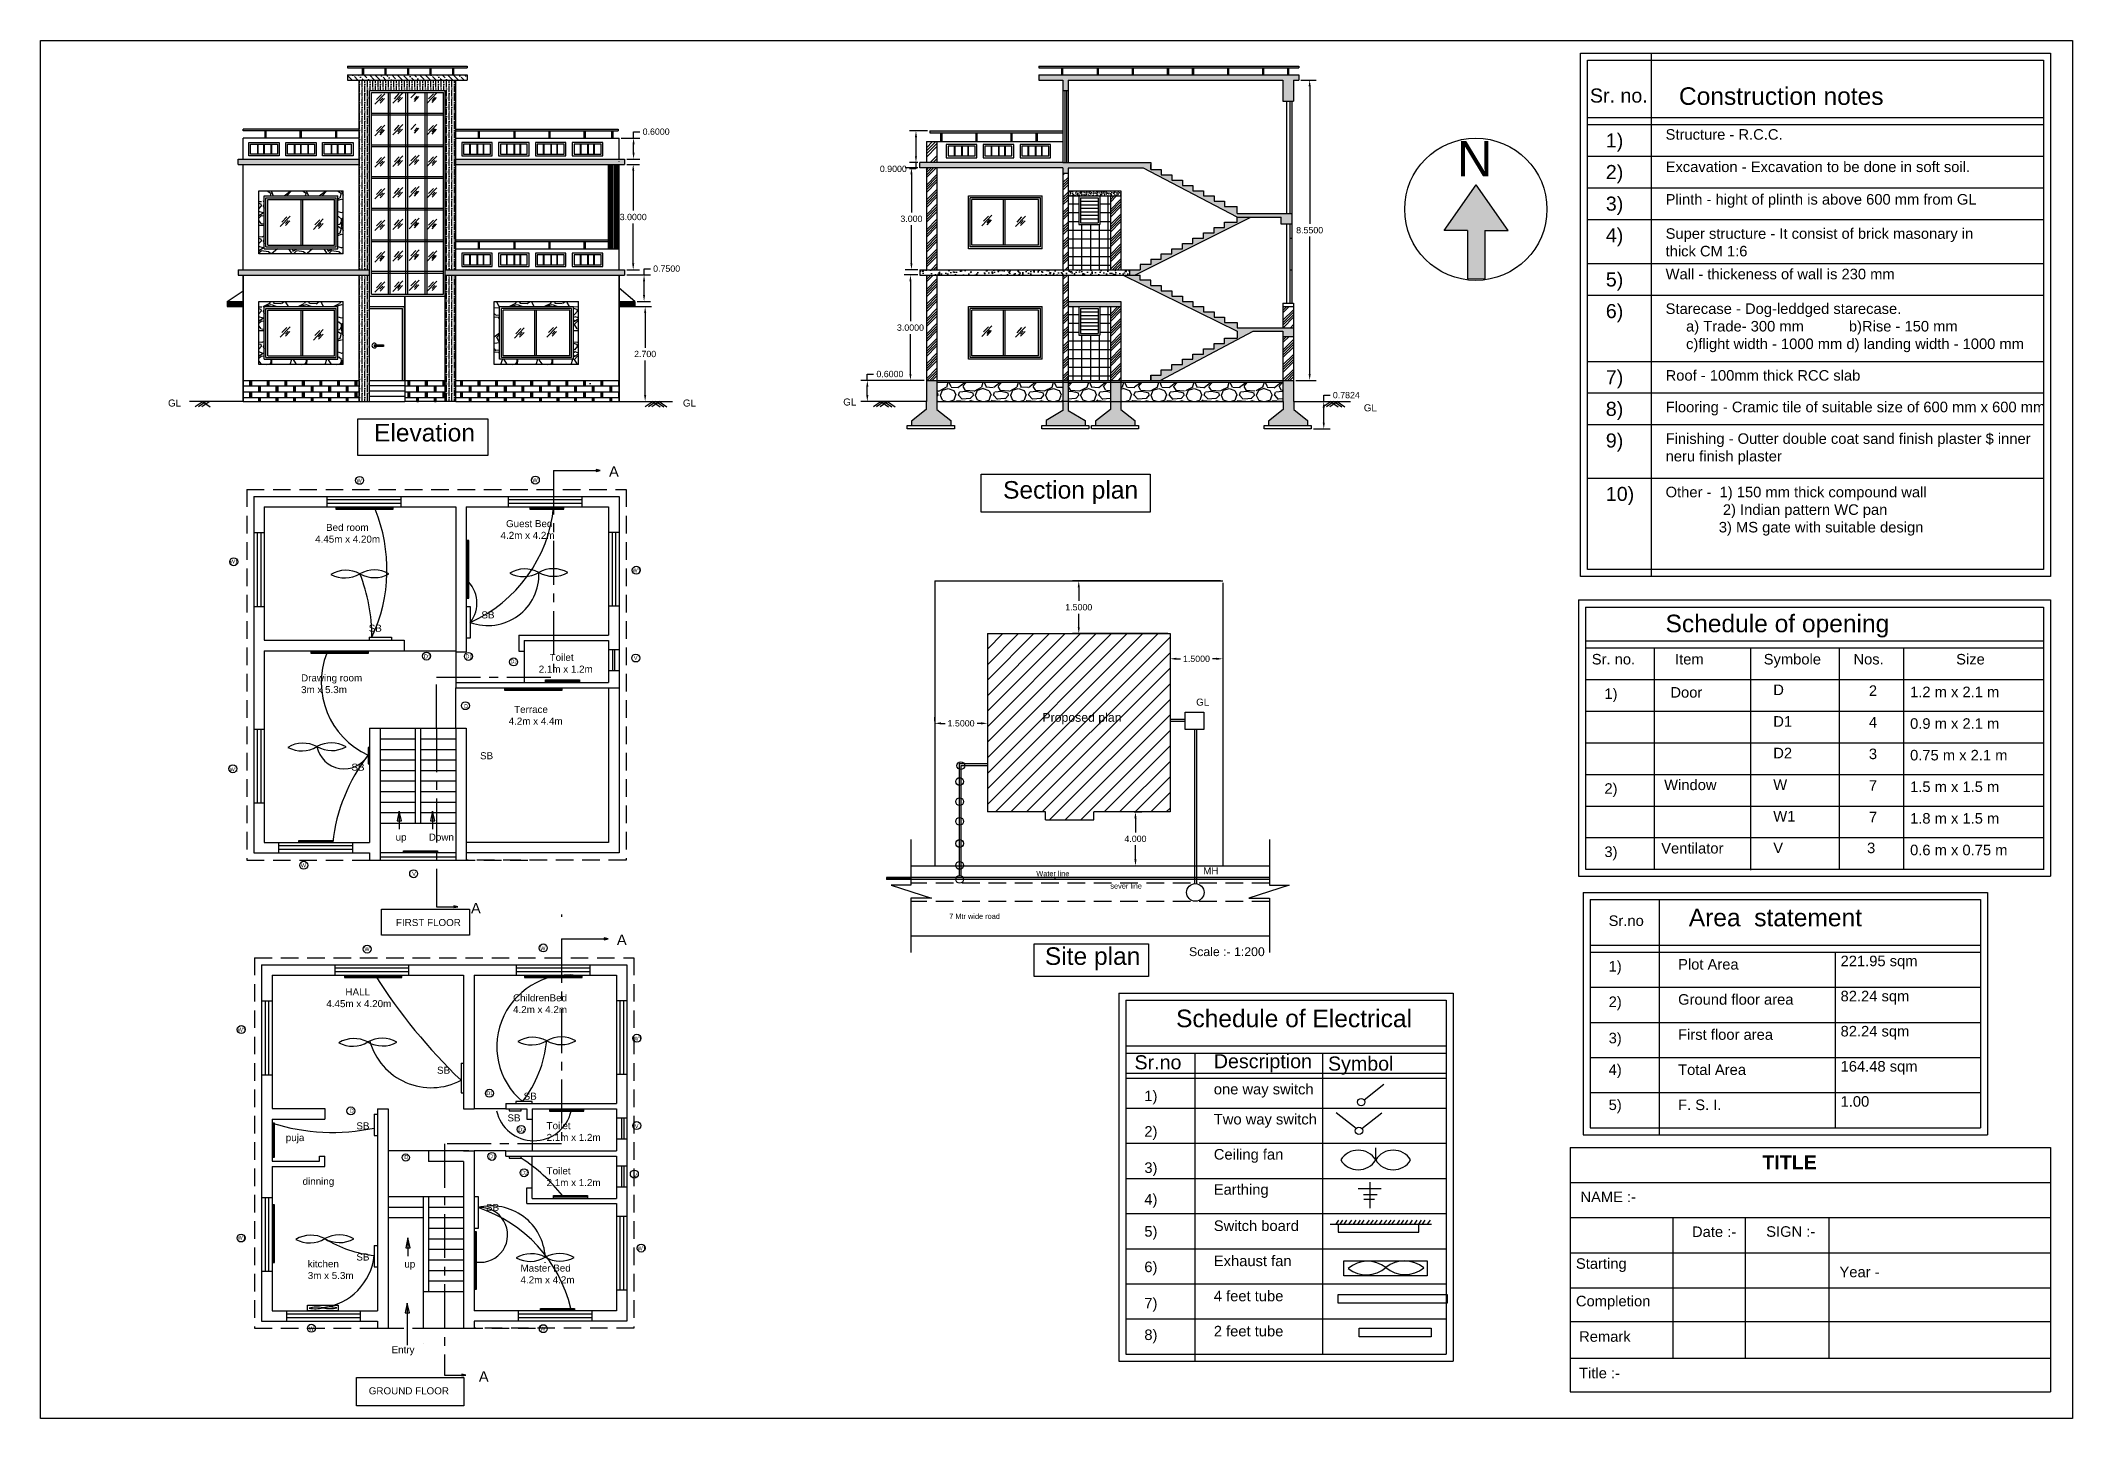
# Model space of a CAD drawing. Header units: inches. Extents: x 13 to 70.9, y 5.3 to 44.5.
import ezdxf

# ---------------------------------------------------------------- set-up
doc = ezdxf.new("R2010")
doc.units = ezdxf.units.IN
doc.header["$MEASUREMENT"] = 0
doc.linetypes.add('CENTER', pattern=[2, 1.25, -0.25, 0.25, -0.25])
doc.linetypes.add('DASHED', pattern=[0.75, 0.5, -0.25])
doc.styles.get("Standard").update_dxf_attribs({"font": 'arial.ttf'})
doc.dimstyles.get("Standard").update_dxf_attribs({"dimtxt": 0.18, "dimasz": 0.18, "dimexe": 0.18, "dimexo": 0.0625, "dimgap": 0.09, "dimtad": 0, "dimtih": 1, "dimtoh": 1, "dimdec": 4, "dimzin": 0, "dimdsep": 46, "dimtxsty": 'Standard', "dimcen": 0.09, "dimadec": 0, "dimazin": 0, "dimtfac": 1, "dimtdec": 4, "dimtofl": 0, "dimtmove": 0, "dimatfit": 3, "dimfxl": 1, "dimtolj": 1, "dimtzin": 0, "dimarcsym": 0})
pattern_1 = [(90, (-61.670735, 26.91226), (-0.075, 0.13125), [0.1875, -0.0375, 0, -0.0375])]
pattern_2 = [(0, (-47.4170128, 88.8100063), (0, 0.0033), []), (90, (-47.408013, 88.8100063), (-0.005, 0.0033), [0.0033, -0.0033]), (90, (-47.409013, 88.8100063), (-0.005, 0.0033), [0.0033, -0.0033]), (0, (-47.4080128, 88.8105563), (0.005, 0.0033), [-0.009, 0.001]), (0, (-47.4080128, 88.8111063), (0.005, 0.0033), [-0.009, 0.001]), (0, (-47.4080128, 88.8116563), (0.005, 0.0033), [-0.009, 0.001]), (0, (-47.4080128, 88.8122063), (0.005, 0.0033), [-0.009, 0.001]), (0, (-47.4080128, 88.8127563), (0.005, 0.0033), [-0.009, 0.001])]
pattern_3 = [(50, (-47.41701, 88.810006), (0.07172602, -0.006275213), [0.0075, -0.0825]), (355, (-47.41701, 88.810006), (-0.013875133, 0.075219213), [0.006, -0.066]), (100.451444, (-47.411036, 88.80948), (0.057850885, 0.068944), [0.00637402, -0.07011421]), (46.1842, (-47.41701, 88.83001), (0.10672413, -0.01655193), [0.01125, -0.12375]), (96.63564, (-47.40812, 88.82863), (0.0934662, 0.09741186), [0.00956103, -0.10517138]), (351.18416, (-47.41701, 88.83001), (0.0934662, 0.09741186), [0.009, -0.099]), (21, (-47.40701, 88.825006), (0.059690705, -0.04026189), [0.0075, -0.0825]), (326, (-47.40701, 88.825006), (0.024331533, 0.072515005), [0.006, -0.066]), (71.451445, (-47.40204, 88.82165), (0.08402224, 0.032253115), [0.00637402, -0.07011421]), (37.5, (-47.417013, 88.810006), (0.0012159855, 0.0332893854), [0, -0.0652, 0, -0.067, 0, -0.06625]), (7.5, (-47.417013, 88.810006), (0.026306954, 0.039441171), [0, -0.0382, 0, -0.0637, 0, -0.02525]), (327.5, (-47.439313, 88.810006), (0.053382244, -0.002255487), [0, -0.025, 0, -0.078, 0, -0.1035]), (317.5, (-47.449313, 88.810006), (0.058318617, 0.010010498), [0, -0.0325, 0, -0.0518, 0, -0.0735])]
pattern_4 = [(50, (-46.14798, 85.42217), (0.3586301, -0.0313761), [0.0375, -0.4125]), (355, (-46.148, 85.42217), (-0.0693757, 0.3760961), [0.03, -0.33]), (100.45144, (-46.1181, 85.41956), (0.2892544, 0.34472), [0.0318701, -0.350571]), (46.1842, (-46.148, 85.52217), (0.5336207, -0.0827596), [0.05625, -0.61875]), (96.63564, (-46.1035, 85.5153), (0.467331, 0.4870593), [0.0478052, -0.525857]), (351.18416, (-46.148, 85.5222), (0.467331, 0.4870593), [0.045, -0.495]), (21, (-46.09798, 85.49717), (0.2984535, -0.20130945), [0.0375, -0.4125]), (326, (-46.098, 85.49717), (0.1216577, 0.362575), [0.03, -0.33]), (71.45144, (-46.0731, 85.4804), (0.4201112, 0.1612656), [0.0318701, -0.350571]), (37.5, (-46.14798, 85.42217), (0.00607993, 0.16644693), [0, -0.326, 0, -0.335, 0, -0.33125]), (7.5, (-46.14798, 85.42217), (0.13153477, 0.19720586), [0, -0.191, 0, -0.3185, 0, -0.12625]), (327.5, (-46.25948, 85.42217), (0.26691122, -0.01127744), [0, -0.125, 0, -0.39, 0, -0.5175]), (317.5, (-46.30948, 85.42217), (0.2915931, 0.0500525), [0, -0.1625, 0, -0.259, 0, -0.3675])]

msp = doc.modelspace()

# ---------------------------------------------------------------- texts
for s, width, heights, insert, char_height, attachment_point in [('Sr. no.', 1.9571192, [0], (57.12625, 43.15569), 0.4, 1), ('Construction notes', 6.5569622, [0], (59.66041, 43.18988), 0.5, 1), ('N', 1.4494911, [0], (53.34244, 41.65825), 1, 1), ('1)', 1.1815845, [0], (57.57887, 41.87875), 0.4, 1), ('Structure - R.C.C.', 7.6055541, [0], (59.28107, 41.9987), 0.3, 1), ('Excavation - Excavation to be done in soft soil.', 8.7873887, [0], (59.28107, 41.07769), 0.3, 1), ('2)', 1.1815845, [0], (57.57887, 40.97875), 0.4, 1), ('3)', 1.1815845, [0], (57.57887, 40.07875), 0.4, 1), ('Plinth - hight of plinth is above 600 mm from GL', 8.8929094, [0], (59.28107, 40.15086), 0.3, 1), ('4)', 1.1815845, [0], (57.57887, 39.17875), 0.4, 1), ('Super structure - It consist of brick masonary in thick CM 1:6  ', 9.2938893, [0], (59.28107, 39.17739), 0.3, 1), ('5)', 1.1815845, [0], (57.57887, 37.92024), 0.4, 1), ('Wall - thickeness of wall is 230 mm', 7.1834706, [0], (59.28107, 38.02384), 0.3, 1), ('6)', 1.1815845, [0], (57.57887, 37.02024), 0.4, 1), ('Starecase - Dog-leddged starecase.\\P     a) Trade- 300 mm           b)Rise - 150 mm\\P     c)flight width - 1000 mm d) landing width - 1000 mm', 11.3053202, [0], (59.28107, 37.03871), 0.3, 1), ('7)', 1.1815845, [0], (57.57887, 35.13646), 0.4, 1), ('Roof - 100mm thick RCC slab', 12.2062672, [0], (59.28107, 35.13961), 0.3, 1), ('GL', 1.142927, [0], (17.02403, 34.30237), 0.2, 3), ('GL', 1.142927, [0], (31.30833, 34.30237), 0.2, 1), ('GL', 1.142927, [0], (35.87063, 34.33164), 0.2, 1), ('GL', 1.142927, [0], (50.68937, 34.16638), 0.2, 1), ('8)', 1.1815845, [0], (57.57887, 34.23646), 0.4, 1), ('Flooring - Cramic tile of suitable size of 600 mm x 600 mm', 11.0012808, [0], (59.28107, 34.23961), 0.3, 1), ('Elevation', 7.6625216, [0], (22.5153, 33.60843), 0.5, 1), ('9)', 1.1815845, [0], (57.57887, 33.33646), 0.4, 1), ('Finishing - Outter double coat sand finish plaster $ inner neru finish plaster', 10.8668419, [0], (59.28107, 33.33961), 0.3, 1), ('A', 0.7891297, [0], (29.20378, 32.40344), 0.3, 1), ('W', 0.8225984, [0], (22.01683, 32.04891), 0.11271, 1), ('W', 0.8225984, [0], (27.02314, 32.06566), 0.11271, 1), ('Section plan', 6.8233967, [0], (40.42107, 31.98007), 0.5, 1), ('10)', 1.1815845, [0], (57.57887, 31.81497), 0.4, 1), ('Other -  1) 150 mm thick compound wall\\P              2) Indian pattern WC pan\\P             3) MS gate with suitable design', 10.7893897, [0], (59.28107, 31.81812), 0.3, 1), ('W1', 0.8225984, [0], (18.40955, 29.74695), 0.112715, 1), ('W1', 0.8225984, [0], (29.86999, 29.49559), 0.112715, 1), ('SB ', 0.6549536, [0], (22.36467, 27.89192), 0.2, 1), ('SB ', 0.6549536, [0], (25.57188, 28.27021), 0.2, 1), ('Schedule of opening', 7.1086464, [0], (59.27843, 28.17686), 0.5, 1), ('D1', 0.3887213, [0], (23.93593, 27.04567), 0.112715, 1), ('D1', 0.3887213, [0], (25.11696, 27.04567), 0.112715, 1), ('D2 ', 0.3887213, [0], (26.39814, 26.90599), 0.112715, 1), ('V', 0.3275063, [0], (29.91028, 27.00386), 0.11271, 1), ('Sr. no.', 1.9571192, [0], (57.17825, 27.05952), 0.3, 1), ('Item', 1.9571192, [0], (59.54945, 27.05952), 0.3, 1), ('Symbole', 1.9571192, [0], (62.07299, 27.05952), 0.3, 1), ('Nos.', 1.9571192, [0], (64.62732, 27.05952), 0.3, 1), ('Size', 2.3534375, [0], (67.55121, 27.05952), 0.3, 1), ('1)', 1.1815845, [0], (57.53848, 26.07749), 0.3, 1), ('Door', 1.9571192, [0], (59.41661, 26.11528), 0.3, 1), ('D', 1.4950343, [0], (62.34549, 26.18748), 0.3, 1), ('2', 1.1884137, [0], (65.06704, 26.16412), 0.3, 1), ('1.2 m x 2.1 m', 5.1022244, [0], (66.23967, 26.12781), 0.3, 1), ('D', 0.3887213, [0], (25.07926, 25.63148), 0.11271, 1), ('GL', 0.4416059, [0], (45.91716, 25.78698), 0.2, 1), ('Proposed plan', 7.790348, [0], (41.54086, 25.37744), 0.25, 1), ('D1', 1.4950343, [0], (62.34549, 25.28748), 0.3, 1), ('4', 1.1884137, [0], (65.06704, 25.26412), 0.3, 1), ('0.9 m x 2.1 m', 5.1022244, [0], (66.23967, 25.22781), 0.3, 1), ('D2', 1.4950343, [0], (62.34549, 24.38748), 0.3, 1), ('3', 1.1884137, [0], (65.06704, 24.36412), 0.3, 1), ('0.75 m x 2.1 m', 5.1022244, [0], (66.23967, 24.32781), 0.3, 1), ('W1', 0.8225984, [0], (18.4037, 23.82591), 0.112715, 1), ('SB ', 0.6549536, [0], (21.87285, 23.93644), 0.2, 1), ('SB ', 0.6549536, [0], (25.53365, 24.26092), 0.2, 1), ('2)', 1.1815845, [0], (57.53848, 23.37749), 0.3, 1), ('Window', 1.9571192, [0], (59.23948, 23.48165), 0.3, 1), ('W', 1.4950343, [0], (62.34549, 23.48748), 0.3, 1), ('7', 1.1884137, [0], (65.06704, 23.46412), 0.3, 1), ('1.5 m x 1.5 m', 5.1022244, [0], (66.23967, 23.42781), 0.3, 1), ('W1', 1.4950343, [0], (62.34549, 22.58748), 0.3, 1), ('7', 1.1884137, [0], (65.06704, 22.56412), 0.3, 1), ('1.8 m x 1.5 m', 5.1022244, [0], (66.23967, 22.52781), 0.3, 1), ('3)', 1.1815845, [0], (57.53848, 21.57749), 0.3, 1), ('Ventilator', 2.4328646, [0], (59.15582, 21.67763), 0.3, 1), ('V', 1.4950343, [0], (62.34549, 21.68748), 0.3, 1), (' 3', 1.4950343, [0], (64.89891, 21.68748), 0.3, 1), ('0.6 m x 0.75 m', 5.1022244, [0], (66.23967, 21.62781), 0.3, 1), ('W', 0.8225984, [0], (20.43256, 21.09639), 0.11271, 1), ('V', 0.3275063, [0], (23.60095, 20.85632), 0.11271, 1), ('Water line', 5.946531, [0], (41.36651, 20.88158), 0.15, 1), ('MH', 0.6518093, [0], (46.11791, 20.98402), 0.2, 1), ('sever line', 2.6012825, [0], (43.47526, 20.52835), 0.15, 1), ('A', 0.7891297, [0], (25.27486, 19.97138), 0.3, 1), ('7 Mtr wide road', 5.946531, [0], (38.88741, 19.66591), 0.15, 1), ('Area  statement', 7.8255156, [0], (59.93994, 19.80512), 0.5, 1), ('Sr.no', 1.1815845, [0], (57.65915, 19.61527), 0.3, 1), ('W', 0.8225984, [0], (22.24103, 18.71702), 0.11271, 1), ('W', 0.8225984, [0], (27.24734, 18.73377), 0.11271, 1), ('A', 0.7891297, [0], (29.42798, 19.07155), 0.3, 1), ('Site plan', 14.5602998, [0], (41.61204, 18.70698), 0.5, 1), ('Scale :- 1:200', 14.5602998, [0], (45.71537, 18.70698), 0.25, 1), ('1)', 1.1815845, [0], (57.65915, 18.31815), 0.3, 1), ('Plot Area', 3.7893643, [0], (59.63602, 18.37321), 0.3, 1), ('221.95 sqm', 4.0116697, [0], (64.26123, 18.46915), 0.3, 1), ('Ground floor area', 4.5049187, [0], (59.63602, 17.37321), 0.3, 1), ('82.24 sqm', 4.0116697, [0], (64.26123, 17.46915), 0.3, 1), ('Schedule of Electrical', 7.8255156, [0], (45.34556, 16.93307), 0.5, 1), ('2)', 1.1815845, [0], (57.65915, 17.30725), 0.3, 1), ('W1', 0.8225984, [0], (18.63376, 16.41506), 0.112715, 1), ('3)', 1.1815845, [0], (57.65915, 16.27416), 0.3, 1), ('First floor area', 4.5049187, [0], (59.63602, 16.37321), 0.3, 1), ('82.24 sqm', 4.0116697, [0], (64.26123, 16.46915), 0.3, 1), ('W1', 0.8225984, [0], (29.89749, 16.1637), 0.112715, 1), ('Sr.no', 1.1815845, [0], (44.16293, 15.63332), 0.4, 1), ('Description', 3.7893643, [0], (46.41985, 15.6647), 0.4, 1), ('Symbol', 4.0116697, [0], (49.67032, 15.5971), 0.4, 1), ('SB ', 0.6549536, [0], (24.3095, 15.3067), 0.2, 1), ('4)', 1.1815845, [0], (57.65915, 15.37416), 0.3, 1), ('Total Area', 3.7893643, [0], (59.63602, 15.37321), 0.3, 1), ('164.48 sqm', 4.0116697, [0], (64.26123, 15.46915), 0.3, 1), ('D1', 0.3887213, [0], (25.71033, 14.61048), 0.112715, 1), ('SB ', 0.6549536, [0], (26.77483, 14.56856), 0.2, 1), ('1)', 1.1815845, [0], (44.44298, 14.6269), 0.3, 1), ('one way switch', 3.7893643, [0], (46.41985, 14.81998), 0.3, 1), ('1.00', 4.0116697, [0], (64.26123, 14.46915), 0.3, 1), ('D', 0.3887213, [0], (21.82459, 14.11221), 0.11271, 1), ('SB ', 0.6549536, [0], (26.31375, 13.95036), 0.2, 1), ('Two way switch', 3.7893643, [0], (46.41985, 13.96308), 0.3, 1), ('5)', 1.1815845, [0], (57.65915, 14.37416), 0.3, 1), ('F. S. I.', 3.7893643, [0], (59.63602, 14.37321), 0.3, 1), ('SB ', 0.6549536, [0], (22.0128, 13.72468), 0.2, 1), ('D2 ', 0.3887213, [0], (26.62234, 13.5741), 0.112715, 1), ('V', 0.3275063, [0], (29.93779, 13.67197), 0.11271, 1), ('2)', 1.1815845, [0], (44.44298, 13.61599), 0.3, 1), ('D', 0.3887213, [0], (23.37922, 12.79212), 0.11271, 1), ('D1', 0.3887213, [0], (25.78999, 12.81388), 0.112715, 1), ('Ceiling fan', 3.7893643, [0], (46.41985, 12.96308), 0.3, 1), ('{\\fArial|b1|i0|c0|p34;TITLE}', 2.1709044, [0], (62.034, 12.78621), 0.4, 1), ('D2 ', 0.3887213, [0], (26.70175, 12.34814), 0.112715, 1), ('V', 0.3275063, [0], (29.89802, 12.27571), 0.11271, 1), ('3)', 1.1815845, [0], (44.44298, 12.58291), 0.3, 1), ('4)', 1.1815845, [0], (44.44298, 11.68291), 0.3, 1), ('Earthing', 3.7893643, [0], (46.41985, 11.96308), 0.3, 1), ('NAME :-  ', 15.2635087, [0], (56.85523, 11.75158), 0.3, 1), ('SB ', 0.6549536, [0], (25.70339, 11.40114), 0.2, 1), ('W1', 0.8225984, [0], (18.6279, 10.49402), 0.112715, 1), ('5)', 1.1815845, [0], (44.44298, 10.77), 0.3, 1), ('Switch board', 4.5049187, [0], (46.41985, 10.93037), 0.3, 1), ('Date :-', 3.4887943, [0], (60.03135, 10.75951), 0.3, 1), ('SIGN :-', 3.4817435, [0.46403], (62.14462, 10.76547), 0.3, 1), ('SB ', 0.6549536, [0], (22.0128, 9.99011), 0.2, 1), ('W1', 0.8225984, [0], (30.01505, 10.19166), 0.112715, 1), ('Exhaust fan', 4.5049187, [0], (46.41985, 9.93037), 0.3, 1), ('Starting', 2.5914608, [0], (56.72779, 9.85455), 0.3, 1), ('up', 1.2896624, [0], (23.37937, 9.79114), 0.2, 1), ('6)', 1.1815845, [0], (44.44298, 9.7591), 0.3, 1), ('Year - ', 3.5752014, [0], (64.23, 9.61491), 0.3, 1), ('7)', 1.1815845, [0], (44.44298, 8.72601), 0.3, 1), ('4 feet tube', 3.7893643, [0], (46.41985, 8.93037), 0.3, 1), ('Completion', 2.5914608, [0], (56.72779, 8.78618), 0.3, 1), ('W', 0.8225984, [0], (20.65676, 7.90657), 0.11271, 1), ('W', 0.8225984, [0], (27.24734, 7.90657), 0.11271, 1), ('8)', 1.1815845, [0], (44.44298, 7.82601), 0.3, 1), ('2 feet tube', 3.7893643, [0], (46.41985, 7.93037), 0.3, 1), ('Remark', 7.50391, [0], (56.81828, 7.77674), 0.3, 1), ('Entry', 1.2896624, [0], (23.01541, 7.35096), 0.2, 1), ('A', 0.7891297, [0], (25.49907, 6.63949), 0.3, 1), ('Title :- ', 7.50391, [0], (56.81828, 6.73689), 0.3, 1)]:
    msp.add_mtext_dynamic_manual_height_columns(s, width=width, gutter_width=1, heights=heights, dxfattribs=dict(insert=insert, char_height=char_height, attachment_point=attachment_point))
at = {"color": 4, "char_height": 0.2, "attachment_point": 1}
for s, width, insert in [('    Bed room\\P4.45m x 4.20m', 3.4618246, (20.83948, 30.76134)), ('  Guest Bed \\P4.2m x 4.2m ', 3.4499287, (26.11709, 30.86857)), ('    Toilet\\P2.1m x 1.2m', 1.8072261, (27.20364, 27.06104)), ('Drawing room \\P3m x 5.3m', 2.7737041, (20.43898, 26.47671)), ('  Terrace\\P4.2m x 4.4m ', 3.4499287, (26.3478, 25.58)), ('up', 1.2896624, (23.13033, 21.9443)), ('Down', 1.2896624, (24.07519, 21.9443)), ('       HALL\\P4.45m x 4.20m', 3.1423674, (21.15855, 17.53635)), ('ChildrenBed \\P4.2m x 4.2m ', 3.4499287, (26.47201, 17.36949)), ('puja', 0.8820124, (20.00389, 13.38934)), ('Toilet\\P2.1m x 1.2m', 1.8072261, (27.42785, 13.72915)), ('dinning', 1.8521089, (20.4824, 12.14554)), ('Toilet\\P2.1m x 1.2m', 1.8072261, (27.42785, 12.44165)), ('kitchen \\P3m x 5.3m', 2.1485717, (20.62941, 9.79701)), (' Master Bed   \\P 4.2m x 4.2m ', 3.4499287, (26.60752, 9.6751))]:
    msp.add_mtext_dynamic_manual_height_columns(s, width=width, gutter_width=1, heights=[0], dxfattribs=dict(at, insert=insert))
at = {"color": 0, "char_height": 0.2, "attachment_point": 1}
for s, insert in [('FIRST FLOOR', (23.13989, 19.51234)), ('GROUND FLOOR', (22.3665, 6.18045))]:
    msp.add_mtext_dynamic_manual_height_columns(s, width=6.7869301, gutter_width=1, heights=[0], dxfattribs=dict(at, insert=insert))

# ---------------------------------------------------------------- blocks, each defined once
blk = doc.blocks.new('*D2')
at = {"color": 0, "lineweight": -2, "transparency": 16777216}
for p, q in [((46.676, 29.074), (46.676, 26.741)), ((45.176, 27.574), (45.176, 26.741)), ((45.356, 26.921), (45.471, 26.921)), ((46.496, 26.921), (46.381, 26.921))]:
    blk.add_line(p, q, dxfattribs=at)
at = {"color": 0, "transparency": 16777216}
for points in [[(45.356, 26.951), (45.356, 26.891), (45.176, 26.921)], [(46.496, 26.951), (46.496, 26.891), (46.676, 26.921)]]:
    blk.add_solid(points, dxfattribs=at)
at = {"layer": 'Defpoints', "color": 0, "transparency": 16777216}
for p in [(46.676, 29.137), (45.176, 27.637), (46.676, 26.921)]:
    blk.add_point(p, dxfattribs=at)
at = {"color": 0, "transparency": 16777216, "insert": (45.926, 26.921), "char_height": 0.18, "attachment_point": 5}
blk.add_mtext('\\A1;1.5000', dxfattribs=at)
blk = doc.blocks.new('*D3')
at = {"color": 0, "lineweight": -2, "transparency": 16777216}
for p, q in [((46.613, 29.137), (42.396, 29.137)), ((42.576, 28.957), (42.576, 28.569)), ((42.576, 27.817), (42.576, 28.205)), ((45.113, 27.637), (42.396, 27.637))]:
    blk.add_line(p, q, dxfattribs=at)
at = {"color": 0, "transparency": 16777216}
for points in [[(42.546, 28.957), (42.606, 28.957), (42.576, 29.137)], [(42.546, 27.817), (42.606, 27.817), (42.576, 27.637)]]:
    blk.add_solid(points, dxfattribs=at)
at = {"layer": 'Defpoints', "color": 0, "transparency": 16777216}
for p in [(42.576, 29.137), (46.676, 29.137), (45.176, 27.637)]:
    blk.add_point(p, dxfattribs=at)
at = {"color": 0, "transparency": 16777216, "insert": (42.576, 28.387), "char_height": 0.18, "attachment_point": 5}
blk.add_mtext('\\A1;1.5000', dxfattribs=at)
blk = doc.blocks.new('*D4')
at = {"color": 0, "lineweight": -2, "transparency": 16777216}
for p, q in [((44.151, 22.562), (44.37, 22.562)), ((44.19, 22.382), (44.19, 21.977)), ((44.19, 21.208), (44.19, 21.613)), ((42.965, 21.028), (44.37, 21.028))]:
    blk.add_line(p, q, dxfattribs=at)
at = {"color": 0, "transparency": 16777216}
for points in [[(44.16, 22.382), (44.22, 22.382), (44.19, 22.562)], [(44.16, 21.208), (44.22, 21.208), (44.19, 21.028)]]:
    blk.add_solid(points, dxfattribs=at)
at = {"layer": 'Defpoints', "color": 0, "transparency": 16777216}
for p in [(44.088, 22.562), (42.902, 21.028), (44.19, 21.028)]:
    blk.add_point(p, dxfattribs=at)
at = {"color": 0, "transparency": 16777216, "insert": (44.19, 21.795), "char_height": 0.18, "attachment_point": 5}
blk.add_mtext('\\A1;4.000', dxfattribs=at)
blk = doc.blocks.new('*D5')
at = {"color": 0, "lineweight": -2, "transparency": 16777216}
for p, q in [((38.476, 25.145), (38.476, 25.263)), ((38.656, 25.083), (38.771, 25.083)), ((39.796, 25.083), (39.681, 25.083)), ((39.976, 25.037), (39.976, 24.903))]:
    blk.add_line(p, q, dxfattribs=at)
at = {"color": 0, "transparency": 16777216}
for points in [[(38.656, 25.113), (38.656, 25.053), (38.476, 25.083)], [(39.796, 25.113), (39.796, 25.053), (39.976, 25.083)]]:
    blk.add_solid(points, dxfattribs=at)
at = {"layer": 'Defpoints', "color": 0, "transparency": 16777216}
for p in [(38.476, 25.083), (38.476, 25.083), (39.976, 25.099)]:
    blk.add_point(p, dxfattribs=at)
at = {"color": 0, "transparency": 16777216, "insert": (39.226, 25.083), "char_height": 0.18, "attachment_point": 5}
blk.add_mtext('\\A1;1.5000', dxfattribs=at)
blk = doc.blocks.new('*D1')
at = {"color": 0, "lineweight": -2, "transparency": 16777216}
for p, q in [((29.704, 36.947), (30.413, 36.947)), ((30.233, 36.767), (30.233, 35.778)), ((30.233, 34.427), (30.233, 35.415)), ((29.704, 34.247), (30.413, 34.247))]:
    blk.add_line(p, q, dxfattribs=at)
at = {"color": 0, "transparency": 16777216}
for points in [[(30.203, 36.767), (30.263, 36.767), (30.233, 36.947)], [(30.203, 34.427), (30.263, 34.427), (30.233, 34.247)]]:
    blk.add_solid(points, dxfattribs=at)
at = {"layer": 'Defpoints', "color": 0, "transparency": 16777216}
for p in [(29.641, 36.947), (30.233, 36.947), (29.641, 34.247)]:
    blk.add_point(p, dxfattribs=at)
at = {"color": 0, "transparency": 16777216, "insert": (30.233, 35.597), "char_height": 0.18, "attachment_point": 5}
blk.add_mtext('\\A1;2.700', dxfattribs=at)
blk = doc.blocks.new('*D12')
at = {"color": 0, "lineweight": -2, "transparency": 16777216}
for p, q in [((29.708, 37.847), (30.382, 37.847)), ((30.202, 37.847), (30.202, 38.027)), ((30.202, 38.027), (30.382, 38.027)), ((30.202, 37.277), (30.202, 37.667)), ((30.002, 37.097), (30.382, 37.097))]:
    blk.add_line(p, q, dxfattribs=at)
at = {"color": 0, "transparency": 16777216}
for points in [[(30.172, 37.667), (30.232, 37.667), (30.202, 37.847)], [(30.172, 37.277), (30.232, 37.277), (30.202, 37.097)]]:
    blk.add_solid(points, dxfattribs=at)
at = {"layer": 'Defpoints', "color": 0, "transparency": 16777216}
for p in [(29.645, 37.847), (30.202, 37.847), (29.94, 37.097)]:
    blk.add_point(p, dxfattribs=at)
at = {"color": 0, "transparency": 16777216, "insert": (30.845, 38.027), "char_height": 0.18, "attachment_point": 5}
blk.add_mtext('\\A1;0.7500', dxfattribs=at)
blk = doc.blocks.new('*D13')
at = {"color": 0, "lineweight": -2, "transparency": 16777216}
for p, q in [((29.708, 40.997), (30.073, 40.997)), ((29.893, 40.817), (29.893, 39.679)), ((29.893, 38.177), (29.893, 39.315)), ((29.708, 37.997), (30.073, 37.997))]:
    blk.add_line(p, q, dxfattribs=at)
at = {"color": 0, "transparency": 16777216}
for points in [[(29.863, 40.817), (29.923, 40.817), (29.893, 40.997)], [(29.863, 38.177), (29.923, 38.177), (29.893, 37.997)]]:
    blk.add_solid(points, dxfattribs=at)
at = {"layer": 'Defpoints', "color": 0, "transparency": 16777216}
for p in [(29.645, 40.997), (29.893, 40.997), (29.645, 37.997)]:
    blk.add_point(p, dxfattribs=at)
at = {"color": 0, "transparency": 16777216, "insert": (29.893, 39.497), "char_height": 0.18, "attachment_point": 5}
blk.add_mtext('\\A1;3.0000', dxfattribs=at)
blk = doc.blocks.new('*D14')
at = {"color": 0, "lineweight": -2, "transparency": 16777216}
for p, q in [((29.552, 41.747), (30.083, 41.747)), ((29.903, 41.747), (29.903, 41.927)), ((29.903, 41.927), (30.083, 41.927)), ((29.708, 41.147), (30.083, 41.147)), ((29.903, 41.327), (29.903, 41.567))]:
    blk.add_line(p, q, dxfattribs=at)
at = {"color": 0, "transparency": 16777216}
for points in [[(29.873, 41.567), (29.933, 41.567), (29.903, 41.747)], [(29.873, 41.327), (29.933, 41.327), (29.903, 41.147)]]:
    blk.add_solid(points, dxfattribs=at)
at = {"layer": 'Defpoints', "color": 0, "transparency": 16777216}
for p in [(29.49, 41.747), (29.903, 41.747), (29.645, 41.147)]:
    blk.add_point(p, dxfattribs=at)
at = {"color": 0, "transparency": 16777216, "insert": (30.546, 41.927), "char_height": 0.18, "attachment_point": 5}
blk.add_mtext('\\A1;0.6000', dxfattribs=at)
blk = doc.blocks.new('*D6')
at = {"color": 0, "lineweight": -2, "transparency": 16777216}
for p, q in [((48.901, 43.397), (49.329, 43.397)), ((49.149, 43.217), (49.149, 39.303)), ((49.149, 35.027), (49.149, 38.94)), ((48.751, 34.847), (49.329, 34.847))]:
    blk.add_line(p, q, dxfattribs=at)
at = {"color": 0, "transparency": 16777216}
for points in [[(49.119, 43.217), (49.179, 43.217), (49.149, 43.397)], [(49.119, 35.027), (49.179, 35.027), (49.149, 34.847)]]:
    blk.add_solid(points, dxfattribs=at)
at = {"layer": 'Defpoints', "color": 0, "transparency": 16777216}
for p in [(48.839, 43.397), (49.149, 43.397), (48.689, 34.847)]:
    blk.add_point(p, dxfattribs=at)
at = {"color": 0, "transparency": 16777216, "insert": (49.149, 39.122), "char_height": 0.18, "attachment_point": 5}
blk.add_mtext('\\A1;8.5500', dxfattribs=at)
blk = doc.blocks.new('*D7')
at = {"color": 0, "lineweight": -2, "transparency": 16777216}
for p, q in [((38.272, 41.947), (37.762, 41.947)), ((37.942, 41.767), (37.942, 41.227)), ((37.994, 41.047), (37.762, 41.047)), ((37.942, 40.867), (37.762, 40.867)), ((37.942, 41.047), (37.942, 40.867))]:
    blk.add_line(p, q, dxfattribs=at)
at = {"color": 0, "transparency": 16777216}
for points in [[(37.912, 41.767), (37.972, 41.767), (37.942, 41.947)], [(37.912, 41.227), (37.972, 41.227), (37.942, 41.047)]]:
    blk.add_solid(points, dxfattribs=at)
at = {"layer": 'Defpoints', "color": 0, "transparency": 16777216}
for p in [(38.335, 41.947), (37.942, 41.047), (38.056, 41.047)]:
    blk.add_point(p, dxfattribs=at)
at = {"color": 0, "transparency": 16777216, "insert": (37.298, 40.867), "char_height": 0.18, "attachment_point": 5}
blk.add_mtext('\\A1;0.9000', dxfattribs=at)
blk = doc.blocks.new('*D8')
at = {"color": 0, "lineweight": -2, "transparency": 16777216}
for p, q in [((37.994, 40.897), (37.633, 40.897)), ((37.813, 40.717), (37.813, 39.629)), ((37.813, 38.177), (37.813, 39.265)), ((37.994, 37.997), (37.633, 37.997))]:
    blk.add_line(p, q, dxfattribs=at)
at = {"color": 0, "transparency": 16777216}
for points in [[(37.783, 40.717), (37.843, 40.717), (37.813, 40.897)], [(37.783, 38.177), (37.843, 38.177), (37.813, 37.997)]]:
    blk.add_solid(points, dxfattribs=at)
at = {"layer": 'Defpoints', "color": 0, "transparency": 16777216}
for p in [(38.056, 40.897), (37.813, 37.997), (38.056, 37.997)]:
    blk.add_point(p, dxfattribs=at)
at = {"color": 0, "transparency": 16777216, "insert": (37.813, 39.447), "char_height": 0.18, "attachment_point": 5}
blk.add_mtext('\\A1;3.000', dxfattribs=at)
blk = doc.blocks.new('*D9')
at = {"color": 0, "lineweight": -2, "transparency": 16777216}
for p, q in [((37.994, 37.847), (37.605, 37.847)), ((37.785, 37.667), (37.785, 36.529)), ((37.785, 35.027), (37.785, 36.165)), ((38.176, 34.847), (37.605, 34.847))]:
    blk.add_line(p, q, dxfattribs=at)
at = {"color": 0, "transparency": 16777216}
for points in [[(37.755, 37.667), (37.815, 37.667), (37.785, 37.847)], [(37.755, 35.027), (37.815, 35.027), (37.785, 34.847)]]:
    blk.add_solid(points, dxfattribs=at)
at = {"layer": 'Defpoints', "color": 0, "transparency": 16777216}
for p in [(38.056, 37.847), (37.785, 34.847), (38.239, 34.847)]:
    blk.add_point(p, dxfattribs=at)
at = {"color": 0, "transparency": 16777216, "insert": (37.785, 36.347), "char_height": 0.18, "attachment_point": 5}
blk.add_mtext('\\A1;3.0000', dxfattribs=at)
blk = doc.blocks.new('*D10')
at = {"color": 0, "lineweight": -2, "transparency": 16777216}
for p, q in [((38.176, 34.847), (36.377, 34.847)), ((36.557, 34.847), (36.557, 35.027)), ((36.557, 35.027), (36.737, 35.027)), ((38.076, 34.247), (36.377, 34.247)), ((36.557, 34.427), (36.557, 34.667))]:
    blk.add_line(p, q, dxfattribs=at)
at = {"color": 0, "transparency": 16777216}
for points in [[(36.527, 34.667), (36.587, 34.667), (36.557, 34.847)], [(36.527, 34.427), (36.587, 34.427), (36.557, 34.247)]]:
    blk.add_solid(points, dxfattribs=at)
at = {"layer": 'Defpoints', "color": 0, "transparency": 16777216}
for p in [(36.557, 34.847), (38.239, 34.847), (38.139, 34.247)]:
    blk.add_point(p, dxfattribs=at)
at = {"color": 0, "transparency": 16777216, "insert": (37.2, 35.027), "char_height": 0.18, "attachment_point": 5}
blk.add_mtext('\\A1;0.6000', dxfattribs=at)
blk = doc.blocks.new('*D11')
at = {"color": 0, "lineweight": -2, "transparency": 16777216}
for p, q in [((48.751, 34.247), (49.73, 34.247)), ((49.55, 34.247), (49.55, 34.427)), ((49.55, 34.427), (49.73, 34.427)), ((49.55, 33.644), (49.55, 34.067)), ((49.256, 33.464), (49.73, 33.464))]:
    blk.add_line(p, q, dxfattribs=at)
at = {"color": 0, "transparency": 16777216}
for points in [[(49.52, 34.067), (49.58, 34.067), (49.55, 34.247)], [(49.52, 33.644), (49.58, 33.644), (49.55, 33.464)]]:
    blk.add_solid(points, dxfattribs=at)
at = {"layer": 'Defpoints', "color": 0, "transparency": 16777216}
for p in [(48.689, 34.247), (49.55, 34.247), (49.194, 33.464)]:
    blk.add_point(p, dxfattribs=at)
at = {"color": 0, "transparency": 16777216, "insert": (50.193, 34.427), "char_height": 0.18, "attachment_point": 5}
blk.add_mtext('\\A1;0.7824', dxfattribs=at)

# ---------------------------------------------------------------- dimensions: what is measured, and where the dimension line sits
at = {"color": 0}
for base, p1, p2, picture, middle in [((49.14868, 43.39657), (48.68865, 34.84657), (48.83865, 43.39657), '*D6', (49.14868, 39.12157)), ((29.90251, 41.74657), (29.64534, 41.14657), (29.48955, 41.74657), '*D14', (30.54583, 41.92657)), ((37.94158, 41.04657), (38.33454, 41.94657), (38.05613, 41.04657), '*D7', (37.29826, 40.86657)), ((29.89308, 40.99657), (29.64534, 37.99657), (29.64534, 40.99657), '*D13', (29.89308, 39.49657)), ((37.78465, 34.84657), (38.05613, 37.84657), (38.23865, 34.84657), '*D9', (37.78465, 36.34657)), ((36.55699, 34.84657), (38.13865, 34.24657), (38.23865, 34.84657), '*D10', (37.20031, 35.02657)), ((49.54967, 34.24657), (49.19352, 33.46416), (48.68865, 34.24657), '*D11', (50.19294, 34.42657))]:
    dim = msp.add_linear_dim(base=base, p1=p1, p2=p2, angle=90, dimstyle='Standard', dxfattribs=at)
    dim.commit()
    dim.dimension.update_dxf_attribs({"geometry": picture, "text_midpoint": middle})
dim = msp.add_linear_dim(base=(37.81303, 37.99657), p1=(38.05613, 40.89657), p2=(38.05613, 37.99657), angle=90, text='3.000', dimstyle='Standard', dxfattribs=at)
dim.commit()
dim.dimension.update_dxf_attribs({"geometry": '*D8', "text_midpoint": (37.81303, 39.44657)})
for base, p1, p2, picture, middle in [((30.20158, 37.84657), (29.93955, 37.09657), (29.64534, 37.84657), '*D12', (30.8449, 38.02657)), ((42.57599, 29.13693), (45.17599, 27.63693), (46.67599, 29.13693), '*D3', (42.57599, 28.38693))]:
    dim = msp.add_linear_dim(base=base, p1=p1, p2=p2, angle=90, dimstyle='Standard')
    dim.commit()
    dim.dimension.update_dxf_attribs({"geometry": picture, "text_midpoint": middle})
for base, p1, p2, text, picture, middle in [((30.23337, 36.94657), (29.64102, 34.24657), (29.64102, 36.94657), '2.700', '*D1', (30.23337, 35.59657)), ((44.19032, 21.02835), (44.08849, 22.56193), (42.90246, 21.02835), '4.000', '*D4', (44.19032, 21.79514))]:
    dim = msp.add_linear_dim(base=base, p1=p1, p2=p2, angle=90, text=text, dimstyle='Standard')
    dim.commit()
    dim.dimension.update_dxf_attribs({"geometry": picture, "text_midpoint": middle})
for base, p1, p2, picture, middle in [((46.67599, 26.92079), (45.17599, 27.63693), (46.67599, 29.13693), '*D2', (45.92599, 26.92079)), ((38.47599, 25.08264), (39.97599, 25.09943), (38.47599, 25.08264), '*D5', (39.22599, 25.08264))]:
    dim = msp.add_linear_dim(base=base, p1=p1, p2=p2, dimstyle='Standard')
    dim.commit()
    dim.dimension.update_dxf_attribs({"geometry": picture, "text_midpoint": middle})

# ---------------------------------------------------------------- hatches: boundary and pattern name
at = {"transparency": 33554687}
h = msp.add_hatch(color=0, dxfattribs=at)
h.dxf.hatch_style = 1
h.paths.add_polyline_path([(25.16467, 43.79657), (21.76443, 43.79657), (21.76443, 43.74657), (25.16467, 43.74657)])
h.paths.add_polyline_path([(23.49431, 43.74657), (23.46431, 43.74657), (23.46431, 43.54657), (23.49431, 43.54657)])
h.paths.add_polyline_path([(22.85287, 43.74657), (22.82287, 43.74657), (22.82287, 43.54657), (22.85287, 43.54657)])
h.paths.add_polyline_path([(24.13575, 43.74657), (24.10575, 43.74657), (24.10575, 43.54657), (24.13575, 43.54657)])
h.paths.add_polyline_path([(24.77719, 43.74657), (24.74719, 43.74657), (24.74719, 43.54657), (24.77719, 43.54657)])
h = msp.add_hatch()
h.set_pattern_fill('ANSI36', color=256, scale=0.9, angle=90)
h.set_pattern_definition([(135, (-61.67073, 29.91226), (-0.21876116, 0.05966213), [0.28125, -0.05625, 0, -0.05625])])
h.paths.add_polyline_path([(21.76443, 43.54657), (21.76443, 43.39657), (25.16467, 43.39657), (25.16467, 43.54657)])
h = msp.add_hatch()
h.set_pattern_fill('ANSI36', color=256, scale=0.6, angle=45)
h.set_pattern_definition(pattern_1)
h.paths.add_polyline_path([(22.38955, 43.09657), (24.53955, 43.09657), (24.53955, 37.99657), (24.83955, 37.99657), (24.83955, 43.39657), (22.08955, 43.39657), (22.08955, 37.99657), (22.38955, 37.99657)])
h = msp.add_hatch(color=0, dxfattribs=at)
h.dxf.hatch_style = 1
h.paths.add_polyline_path([(22.21144, 43.74657), (22.18144, 43.74657), (22.18144, 43.54657), (22.21144, 43.54657)])
h = msp.add_hatch(color=0, dxfattribs=at)
h.dxf.hatch_style = 1
h.paths.add_polyline_path([(48.83865, 43.79657), (41.44337, 43.79657), (41.44337, 43.74657), (48.83865, 43.74657)])
h.paths.add_polyline_path([(46.83836, 43.74657), (46.80836, 43.74657), (46.80836, 43.54657), (46.83836, 43.54657)])
h.paths.add_polyline_path([(47.83836, 43.74657), (47.80836, 43.74657), (47.80836, 43.54657), (47.83836, 43.54657)])
h.paths.add_polyline_path([(48.55075, 43.74657), (48.52075, 43.74657), (48.52075, 43.54657), (48.55075, 43.54657)])
h.paths.add_polyline_path([(45.12598, 43.74657), (45.09598, 43.74657), (45.09598, 43.54657), (45.12598, 43.54657)])
h.paths.add_polyline_path([(45.83836, 43.74657), (45.80836, 43.74657), (45.80836, 43.54657), (45.83836, 43.54657)])
h.paths.add_polyline_path([(44.12598, 43.74657), (44.09598, 43.74657), (44.09598, 43.54657), (44.12598, 43.54657)])
h.paths.add_polyline_path([(43.12598, 43.74657), (43.09598, 43.74657), (43.09598, 43.54657), (43.12598, 43.54657)])
h.paths.add_polyline_path([(42.11481, 43.74657), (42.08481, 43.74657), (42.08481, 43.54657), (42.11481, 43.54657)])
h = msp.add_hatch()
h.set_pattern_fill('AR-CONC', color=256, scale=0.043)
h.set_pattern_definition([(50, (10.66533, 20.47323), (0.3084219, -0.0269834), [0.03225, -0.35475]), (355, (10.66533, 20.47323), (-0.059663, 0.3234426), [0.0258, -0.2838]), (100.45144, (10.69104, 20.471), (0.2487588, 0.2964592), [0.0274083, -0.301491]), (46.1842, (10.66533, 20.55923), (0.4589138, -0.0711733), [0.048375, -0.532125]), (96.6356, (10.70358, 20.5533), (0.4019046, 0.418871), [0.0411124, -0.452237]), (351.1842, (10.66533, 20.55923), (0.4019046, 0.418871), [0.0387, -0.4257]), (21, (10.70833, 20.53773), (0.25667, -0.1731261), [0.03225, -0.35475]), (326, (10.70833, 20.53773), (0.1046256, 0.3118145), [0.0258, -0.2838]), (71.45144, (10.72972, 20.5233), (0.3612956, 0.1386884), [0.0274083, -0.301491]), (37.5, (10.66533, 20.47323), (0.00522874, 0.14314436), [0, -0.28036, 0, -0.2881, 0, -0.284875]), (7.5, (10.66533, 20.47323), (0.1131199, 0.16959704), [0, -0.16426, 0, -0.27391, 0, -0.108575]), (327.5, (10.56944, 20.47323), (0.22954365, -0.0096986), [0, -0.1075, 0, -0.3354, 0, -0.44505]), (317.5, (10.52644, 20.47323), (0.25077005, 0.0430451), [0, -0.13975, 0, -0.22274, 0, -0.31605])])
h.paths.add_polyline_path([(48.38865, 42.79657), (48.68865, 42.79657), (48.68865, 43.39657), (48.83865, 43.39657), (48.83865, 43.54657), (41.44337, 43.54657), (41.44337, 43.39657), (42.12615, 43.39657), (42.12615, 43.09657), (42.27615, 43.09657), (42.27615, 43.39657), (48.38865, 43.39657)])
h = msp.add_hatch(color=0, dxfattribs=at)
h.dxf.hatch_style = 1
h.paths.add_polyline_path([(22.08955, 41.99657), (18.78955, 41.99657), (18.78955, 41.94657), (22.08955, 41.94657)])
h.paths.add_polyline_path([(21.44811, 41.94657), (21.41811, 41.94657), (21.41811, 41.74657), (21.44811, 41.74657)])
h.paths.add_polyline_path([(20.43694, 41.94657), (20.40694, 41.94657), (20.40694, 41.74657), (20.43694, 41.74657)])
h.paths.add_polyline_path([(19.43694, 41.94657), (19.40694, 41.94657), (19.40694, 41.74657), (19.43694, 41.74657)])
h = msp.add_hatch(dxfattribs=at)
h.set_pattern_fill('BRSTONE', color=0, scale=0.01)
h.set_pattern_definition(pattern_2)
h.paths.add_polyline_path([(29.46257, 41.94657), (29.46257, 41.99657), (24.83955, 41.99657), (24.83955, 41.94657)])
h = msp.add_hatch(color=0, dxfattribs=at)
h.dxf.hatch_style = 1
h.paths.add_polyline_path([(29.18955, 41.99657), (24.83955, 41.99657), (24.83955, 41.94657), (29.18955, 41.94657)])
h.paths.add_polyline_path([(26.52216, 41.94657), (26.49216, 41.94657), (26.49216, 41.74657), (26.52216, 41.74657)])
h.paths.add_polyline_path([(25.51099, 41.94657), (25.48099, 41.94657), (25.48099, 41.74657), (25.51099, 41.74657)])
h.paths.add_polyline_path([(27.52216, 41.94657), (27.49216, 41.94657), (27.49216, 41.74657), (27.52216, 41.74657)])
h.paths.add_polyline_path([(28.52216, 41.94657), (28.49216, 41.94657), (28.49216, 41.74657), (28.52216, 41.74657)])
h = msp.add_hatch(dxfattribs=at)
h.set_pattern_fill('BRSTONE', color=0, scale=0.01)
h.set_pattern_definition(pattern_2)
h.paths.add_polyline_path([(29.30965, 41.94657), (29.27965, 41.94657), (29.27965, 41.74657), (29.30965, 41.74657)])
h = msp.add_hatch(dxfattribs=at)
h.set_pattern_fill('ANSI34', color=0, scale=0.5)
h.set_pattern_definition([(45, (-46.148, 85.42217), (-0.265165, 0.265165), []), (45, (-46.0596, 85.42217), (-0.265165, 0.265165), []), (45, (-45.9712, 85.42217), (-0.265165, 0.265165), []), (45, (-45.8828, 85.42217), (-0.265165, 0.265165), [])])
h.paths.add_polyline_path([(38.53865, 41.64657), (38.23865, 41.64657), (38.23865, 41.04657), (38.53865, 41.04657)])
h = msp.add_hatch(color=0, dxfattribs=at)
h.dxf.hatch_style = 1
h.paths.add_polyline_path([(42.12615, 41.94657), (38.33454, 41.94657), (38.33605, 41.89657), (42.12615, 41.89657)])
h.paths.add_polyline_path([(38.67473, 41.89657), (38.64473, 41.89657), (38.64473, 41.64657), (38.67473, 41.64657)])
h.paths.add_polyline_path([(39.67473, 41.89657), (39.64473, 41.89657), (39.64473, 41.64657), (39.67473, 41.64657)])
h.paths.add_polyline_path([(40.67473, 41.89657), (40.64473, 41.89657), (40.64473, 41.64657), (40.67473, 41.64657)])
h.paths.add_polyline_path([(41.38711, 41.89657), (41.35711, 41.89657), (41.35711, 41.64657), (41.38711, 41.64657)])
h = msp.add_hatch(dxfattribs=at)
h.set_pattern_fill('AR-CONC', color=0, scale=0.01)
h.set_pattern_definition(pattern_3)
h.paths.add_polyline_path([(24.83955, 41.14657), (24.83955, 40.99657), (29.48955, 40.99657), (29.48955, 41.14657)])
h.paths.add_polyline_path([(22.08955, 40.99657), (22.08955, 41.14657), (18.64578, 41.14657), (18.64578, 40.99657)])
h.paths.add_polyline_path([(18.64578, 37.99657), (18.64578, 37.84657), (22.38955, 37.84657), (22.38955, 37.99657)])
h.paths.add_polyline_path([(29.64534, 37.84657), (29.64534, 37.99657), (24.53955, 37.99657), (24.53955, 37.84657)])
h = msp.add_hatch(dxfattribs=at)
h.set_pattern_fill('AR-CONC', color=0)
h.set_pattern_definition([(50, (-47.417, 88.81), (7.1726, -0.62752), [0.75, -8.25]), (355, (-47.417, 88.81), (-1.3875, 7.5219), [0.6, -6.6]), (100.4514, (-46.819, 88.758), (5.7851, 6.8944), [0.6374, -7.0114]), (46.184, (-47.417, 90.81), (10.6724, -1.6552), [1.125, -12.375]), (96.636, (-46.528, 90.672), (9.3466, 9.7412), [0.9561, -10.5171]), (351.184, (-47.417, 90.81), (9.3466, 9.7412), [0.9, -9.9]), (21, (-46.417, 90.31), (5.96907, -4.0262), [0.75, -8.25]), (326, (-46.417, 90.31), (2.43315, 7.2515), [0.6, -6.6]), (71.4514, (-45.9196, 89.9745), (8.4022, 3.2253), [0.6374, -7.0114]), (37.5, (-47.417, 88.81), (0.1216, 3.32894), [0, -6.52, 0, -6.7, 0, -6.625]), (7.5, (-47.417, 88.81), (2.6307, 3.94412), [0, -3.82, 0, -6.37, 0, -2.525]), (327.5, (-49.647, 88.81), (5.338224, -0.22555), [0, -2.5, 0, -7.8, 0, -10.35]), (317.5, (-50.647, 88.81), (5.83186, 1.00105), [0, -3.25, 0, -5.18, 0, -7.35])])
h.paths.add_polyline_path([(24.83955, 41.14657), (24.83955, 40.99657), (29.64534, 40.99657), (29.64534, 41.14657)])
h = msp.add_hatch(dxfattribs=at)
h.set_pattern_fill('AR-CONC', color=0, scale=0.01)
h.set_pattern_definition(pattern_3)
h.paths.add_polyline_path([(29.64534, 40.99657), (29.64534, 41.14657), (24.83955, 41.14657), (24.83955, 40.99657)])
h = msp.add_hatch()
h.set_pattern_fill('AR-CONC', color=256)
h.set_pattern_definition([(50, (7.7475, 18.7063), (7.1726, -0.6275), [0.75, -8.25]), (355, (7.7475, 18.706), (-1.3875, 7.5219), [0.6, -6.6]), (100.451, (8.345, 18.654), (5.7851, 6.8944), [0.6374, -7.0114]), (46.184, (7.7475, 20.706), (10.6724, -1.6552), [1.125, -12.375]), (96.636, (8.637, 20.568), (9.3466, 9.7412), [0.956, -10.5171]), (351.184, (7.748, 20.706), (9.3466, 9.7412), [0.9, -9.9]), (21, (8.7475, 20.2063), (5.9691, -4.0262), [0.75, -8.25]), (326, (8.7475, 20.206), (2.4332, 7.2515), [0.6, -6.6]), (71.451, (9.245, 19.871), (8.4022, 3.2253), [0.6374, -7.0114]), (37.5, (7.7475, 18.7063), (0.1216, 3.32894), [0, -6.52, 0, -6.7, 0, -6.625]), (7.5, (7.7475, 18.7063), (2.6307, 3.94412), [0, -3.82, 0, -6.37, 0, -2.525]), (327.5, (5.5175, 18.7063), (5.33822, -0.22555), [0, -2.5, 0, -7.8, 0, -10.35]), (317.5, (4.5175, 18.7063), (5.83186, 1.00105), [0, -3.25, 0, -5.18, 0, -7.35])])
h.paths.add_polyline_path([(29.48955, 34.24657), (29.48955, 34.84657), (18.78955, 34.84657), (18.78955, 34.24657)])
h.paths.add_polyline_path([(43.71704, 40.39657), (43.71704, 40.54657), (36.32176, 40.54657), (36.32176, 40.39657)])
h.paths.add_polyline_path([(38.90454, 37.99657), (32.66704, 37.99657), (32.66704, 37.84657), (38.90454, 37.84657)])
h = msp.add_hatch(dxfattribs=at)
h.set_pattern_fill('AR-CONC', color=0, scale=0.05)
h.set_pattern_definition(pattern_4)
h.paths.add_polyline_path([(44.62615, 41.04657), (42.12615, 41.04657), (38.05613, 41.04657), (38.05613, 40.89657), (42.12615, 40.89657), (42.12615, 40.74657), (42.27615, 40.74657), (42.27615, 40.88883), (44.41952, 40.88883), (47.08865, 39.49657), (48.33865, 39.49657), (48.33865, 39.29657), (48.63865, 39.29657), (48.63865, 39.59657), (47.08865, 39.59657), (47.08865, 39.79657), (46.72615, 39.79657), (46.72615, 39.94657), (46.42615, 39.94657), (46.42615, 40.09657), (46.12615, 40.09657), (46.12615, 40.24657), (45.82615, 40.24657), (45.82615, 40.39657), (45.52615, 40.39657), (45.52615, 40.54657), (45.22615, 40.54657), (45.22615, 40.69657), (44.92615, 40.69657), (44.92615, 40.84657), (44.62615, 40.84657)], flags=17)
h.paths.add_polyline_path([(47.47093, 39.49657), (47.08865, 39.49657), (47.08865, 39.34657), (46.72615, 39.34657), (46.72615, 39.19657), (46.42615, 39.19657), (46.42615, 39.04657), (46.12615, 39.04657), (46.12615, 38.89657), (45.82615, 38.89657), (45.82615, 38.74657), (45.52615, 38.74657), (45.52615, 38.59657), (45.22615, 38.59657), (45.22615, 38.44657), (44.92615, 38.44657), (44.92615, 38.29657), (44.62615, 38.29657), (44.62615, 38.14657), (44.32615, 38.14657), (44.32615, 37.99657), (44.02615, 37.99657), (44.02615, 37.84657), (44.17344, 37.84657)])
h.paths.add_polyline_path([(45.22615, 37.39657), (44.92615, 37.39657), (44.92615, 37.54657), (44.62615, 37.54657), (44.62615, 37.69657), (44.32615, 37.69657), (44.32615, 37.84657), (43.83657, 37.84657), (47.08865, 36.24657), (47.08865, 36.04657), (46.72615, 36.04657), (46.72615, 35.89657), (46.42615, 35.89657), (46.42615, 35.74657), (46.12615, 35.74657), (46.12615, 35.59657), (45.82615, 35.59657), (45.82615, 35.44657), (45.52615, 35.44657), (45.52615, 35.29657), (45.22615, 35.29657), (45.22615, 35.14657), (44.92615, 35.14657), (44.92615, 34.99657), (44.62615, 34.99657), (44.62615, 34.84657), (44.89262, 34.84657), (47.54169, 36.24657), (48.38865, 36.24657), (48.38865, 36.09657), (48.68865, 36.09657), (48.68865, 36.34657), (47.08865, 36.34657), (47.08865, 36.49657), (46.72615, 36.49657), (46.72615, 36.64657), (46.42615, 36.64657), (46.42615, 36.79657), (46.12615, 36.79657), (46.12615, 36.94657), (45.82615, 36.94657), (45.82615, 37.09657), (45.52615, 37.09657), (45.52615, 37.24657), (45.22615, 37.24657)])
h.paths.add_polyline_path([(44.62615, 41.04657), (42.12615, 41.04657), (38.05613, 41.04657), (38.05613, 40.89657), (42.12615, 40.89657), (42.12615, 40.74657), (42.27615, 40.74657), (42.27615, 40.88883), (44.41952, 40.88883), (47.08865, 39.49657), (47.47093, 39.49657), (48.33865, 39.49657), (48.33865, 39.29657), (48.63865, 39.29657), (48.63865, 39.59657), (47.08865, 39.59657), (47.08865, 39.79657), (46.72615, 39.79657), (46.72615, 39.94657), (46.42615, 39.94657), (46.42615, 40.09657), (46.12615, 40.09657), (46.12615, 40.24657), (45.82615, 40.24657), (45.82615, 40.39657), (45.52615, 40.39657), (45.52615, 40.54657), (45.22615, 40.54657), (45.22615, 40.69657), (44.92615, 40.69657), (44.92615, 40.84657), (44.62615, 40.84657)], flags=17)
h.paths.add_polyline_path([(43.77615, 37.09657), (42.27615, 37.09657), (42.27615, 36.94657), (43.77615, 36.94657)])
h.paths.add_polyline_path([(43.77615, 40.24657), (42.27615, 40.24657), (42.27615, 40.09657), (43.77615, 40.09657)], flags=0)
h.paths.add_polyline_path([(43.77615, 34.79657), (43.47615, 34.79657), (43.47615, 34.24657), (43.77615, 34.24657)])
h.paths.add_polyline_path([(42.27615, 34.79657), (42.12615, 34.79657), (42.12615, 34.24657), (42.27615, 34.24657)])
h = msp.add_hatch(dxfattribs=at)
h.set_pattern_fill('AR-CONC', color=0, scale=0.05)
h.set_pattern_definition(pattern_4)
h.paths.add_polyline_path([(44.62615, 41.04657), (42.12615, 41.04657), (38.05613, 41.04657), (38.05613, 40.89657), (42.12615, 40.89657), (42.12615, 40.74657), (42.27615, 40.74657), (42.27615, 40.88883), (44.41952, 40.88883), (47.08865, 39.49657), (48.33865, 39.49657), (48.33865, 39.29657), (48.63865, 39.29657), (48.63865, 39.59657), (47.08865, 39.59657), (47.08865, 39.79657), (46.72615, 39.79657), (46.72615, 39.94657), (46.42615, 39.94657), (46.42615, 40.09657), (46.12615, 40.09657), (46.12615, 40.24657), (45.82615, 40.24657), (45.82615, 40.39657), (45.52615, 40.39657), (45.52615, 40.54657), (45.22615, 40.54657), (45.22615, 40.69657), (44.92615, 40.69657), (44.92615, 40.84657), (44.62615, 40.84657)])
h = msp.add_hatch(dxfattribs=at)
h.set_pattern_fill('ANSI34', color=0, scale=0.4)
h.set_pattern_definition([(45, (-46.14798, 85.42217), (-0.212132, 0.212132), []), (45, (-46.07727, 85.42217), (-0.212132, 0.212132), []), (45, (-46.00656, 85.42217), (-0.212132, 0.212132), []), (45, (-45.93585, 85.42217), (-0.212132, 0.212132), [])])
h.paths.add_polyline_path([(38.53865, 40.89657), (38.23865, 40.89657), (38.23865, 37.99657), (38.53865, 37.99657)])
h.paths.add_polyline_path([(38.23865, 34.84657), (38.53865, 34.84657), (38.53865, 37.84657), (38.23865, 37.84657)])
h.paths.add_polyline_path([(42.12615, 34.84657), (42.27615, 34.84657), (42.27615, 37.84657), (42.12615, 37.84657)])
h.paths.add_polyline_path([(42.12615, 37.99657), (42.27615, 37.99657), (42.27615, 40.74657), (42.12615, 40.74657)])
h.paths.add_polyline_path([(48.68865, 36.94657), (48.38865, 36.94657), (48.38865, 36.34657), (48.68865, 36.34657)])
h.paths.add_polyline_path([(48.38865, 34.84657), (48.68865, 34.84657), (48.68865, 36.09657), (48.38865, 36.09657)])
h.paths.add_polyline_path([(43.77615, 36.94657), (43.47615, 36.94657), (43.47615, 34.84657), (43.77615, 34.84657)])
h.paths.add_polyline_path([(43.47615, 37.99657), (43.77615, 37.99657), (43.77615, 40.09657), (43.47615, 40.09657)])
h = msp.add_hatch(dxfattribs=at)
h.set_pattern_fill('GRAVEL', color=0)
h.set_pattern_definition([(228.01279, (-46.69701, 89.810006), (-8, -9), [0.134536, -13.319088]), (184.96974, (-46.787013, 89.710006), (12, 1), [0.230868, -22.855925]), (132.51045, (-47.01701, 89.690006), (10, -11), [0.162788, -16.116033]), (267.27369, (-47.407013, 89.440006), (1, 20), [0.210238, -20.813558]), (292.833654, (-47.417013, 89.230006), (-5, 12), [0.206155, -20.409373]), (357.27369, (-47.337013, 89.040006), (-20, 1), [0.210238, -20.813558]), (37.69424, (-47.127013, 89.030006), (-13, -10), [0.278029, -27.5248485]), (72.25533, (-46.907013, 89.200006), (7, 22), [0.262488, -25.9863215]), (121.429566, (-46.827013, 89.450006), (-8, 13), [0.21095, -20.884073]), (175.23636, (-46.93701, 89.63001), (11, -1), [0.240832, -11.800763]), (222.397438, (-47.177013, 89.650006), (-12, -11), [0.311448, -30.833375]), (138.81407, (-46.41701, 89.43001), (-7, 6), [0.106301, -10.523845]), (171.469234, (-46.497013, 89.500006), (13, -2), [0.202237, -20.021511]), (225, (-46.697, 89.53), (-1e-16, -1), [0.141421, -1.272793]), (203.19859, (-46.76701, 89.65), (5, 2), [0.076158, -7.539615]), (291.8014, (-46.83701, 89.62), (-1, 3), [0.107703, -5.277462]), (30.96376, (-46.79701, 89.52), (3, 2), [0.174929, -5.656023]), (161.56505, (-46.647, 89.61), (2, -1), [0.126491, -3.035787]), (16.38954, (-47.41701, 89.620006), (10, 3), [0.1772, -17.542845]), (70.34618, (-47.24701, 89.670006), (-4, -11), [0.148661, -14.717408]), (293.19859, (-46.64701, 89.81), (-2, 5), [0.152315, -7.463458]), (343.61046, (-46.58701, 89.670006), (-10, 3), [0.1772, -17.542845]), (339.44395, (-47.41701, 89.00001), (-5, 2), [0.17088, -8.373124]), (294.77514, (-47.25701, 88.940006), (-5, 11), [0.143178, -14.174643]), (66.80141, (-46.63701, 88.81), (2, 5), [0.152315, -7.463458]), (17.354025, (-46.57701, 88.950006), (-13, -4), [0.167631, -16.595424]), (69.44395, (-47.12701, 88.81001), (-2, -5), [0.08544, -8.458564]), (101.30993, (-46.69701, 88.81), (-1, 4), [0.05099, -5.04803]), (165.96376, (-46.70701, 88.86), (3, -1), [0.206155, -3.916951]), (186.009006, (-46.907013, 88.910006), (10, 1), [0.19105, -18.913923]), (303.69007, (-46.797, 89.43), (-1, 2), [0.144222, -3.461329]), (353.157227, (-46.717013, 89.310006), (17, -2), [0.251794, -24.927563]), (60.9454, (-46.46701, 89.28001), (-4, -7), [0.102956, -10.192674]), (90, (-46.417, 89.37), (-1, 1), [0.06, -0.94]), (120.25644, (-46.92701, 88.940006), (4, -7), [0.138924, -13.75352]), (48.01279, (-46.99701, 89.060006), (8, 9), [0.269072, -13.184552]), (0, (-46.817, 89.26), (1, 1), [0.26, -0.74]), (325.30485, (-46.55701, 89.260006), (10, -7), [0.158114, -15.653274]), (254.0546, (-46.42701, 89.17), (-1, -4), [0.145602, -7.134508]), (207.645975, (-46.467013, 89.030006), (-19, -10), [0.237065, -23.469474]), (175.42608, (-46.677013, 88.920006), (-13, 1), [0.250799, -24.829073])])
h.paths.add_polyline_path([(21.63955, 40.24657), (19.23955, 40.24657), (19.23955, 38.44657), (21.63955, 38.44657)])
h.paths.add_polyline_path([(21.48955, 40.09657), (21.48955, 38.59657), (19.38955, 38.59657), (19.38955, 40.09657)], flags=16)
h.paths.add_polyline_path([(21.43955, 40.04657), (21.43955, 38.64657), (19.43955, 38.64657), (19.43955, 40.04657)], flags=0)
h.paths.add_polyline_path([(21.38955, 39.99657), (21.38955, 38.69657), (20.43955, 38.69657), (19.48955, 38.69657), (19.48955, 39.99657)], flags=0)
h.paths.add_polyline_path([(21.63955, 37.09657), (19.23955, 37.09657), (19.23955, 35.29657), (21.63955, 35.29657)])
h.paths.add_polyline_path([(21.48955, 35.44657), (19.38955, 35.44657), (19.38955, 36.94657), (21.48955, 36.94657)], flags=16)
h.paths.add_polyline_path([(21.43955, 35.49657), (19.43955, 35.49657), (19.43955, 36.89657), (21.43955, 36.89657)], flags=0)
h.paths.add_polyline_path([(21.38955, 35.54657), (20.43955, 35.54657), (19.48955, 35.54657), (19.48955, 36.84657), (21.38955, 36.84657)], flags=0)
h.paths.add_polyline_path([(28.33955, 37.09657), (25.93955, 37.09657), (25.93955, 35.29657), (28.33955, 35.29657)])
h.paths.add_polyline_path([(28.18955, 36.94657), (28.18955, 35.44657), (26.08955, 35.44657), (26.08955, 36.94657)], flags=16)
h.paths.add_polyline_path([(28.13955, 36.89657), (28.13955, 35.49657), (26.13955, 35.49657), (26.13955, 36.89657)], flags=0)
h.paths.add_polyline_path([(28.08955, 36.84657), (28.08955, 35.54657), (27.13955, 35.54657), (26.18955, 35.54657), (26.18955, 36.84657)], flags=0)
h = msp.add_hatch(dxfattribs=at)
h.set_pattern_fill('AR-CONC', color=0, scale=0.02)
h.set_pattern_definition([(50, (-46.14798, 85.42217), (0.14345204, -0.01255043), [0.015, -0.165]), (355, (-46.14798, 85.42217), (-0.02775027, 0.15043843), [0.012, -0.132]), (100.45144, (-46.13603, 85.42113), (0.11570177, 0.137888), [0.01274804, -0.14022842]), (46.1842, (-46.14798, 85.46217), (0.21344827, -0.03310386), [0.0225, -0.2475]), (96.63564, (-46.1302, 85.45941), (0.1869324, 0.1948237), [0.01912207, -0.21034275]), (351.18416, (-46.14798, 85.46217), (0.1869324, 0.1948237), [0.018, -0.198]), (21, (-46.12798, 85.45217), (0.11938141, -0.08052378), [0.015, -0.165]), (326, (-46.12798, 85.45217), (0.04866307, 0.14503), [0.012, -0.132]), (71.45144, (-46.11803, 85.44546), (0.16804448, 0.06450623), [0.01274804, -0.14022842]), (37.5, (-46.14798, 85.422173), (0.00243197, 0.06657877), [0, -0.1304, 0, -0.134, 0, -0.1325]), (7.5, (-46.14798, 85.42217), (0.05261391, 0.07888234), [0, -0.0764, 0, -0.1274, 0, -0.0505]), (327.5, (-46.19258, 85.42217), (0.106764487, -0.004510974), [0, -0.05, 0, -0.156, 0, -0.207]), (317.5, (-46.21258, 85.42217), (0.11663723, 0.020021), [0, -0.065, 0, -0.1036, 0, -0.147])])
h.paths.add_polyline_path([(43.77615, 40.24657), (42.27615, 40.24657), (42.27615, 40.09657), (43.77615, 40.09657)])
h = msp.add_hatch()
h.set_pattern_fill('ANSI37', color=256, scale=2, angle=45)
h.set_pattern_definition([(90, (10.66533, 20.62323), (-0.25, 6e-17), []), (180, (10.66533, 20.62323), (-6e-17, -0.25), [])])
h.paths.add_polyline_path([(43.47615, 40.09657), (43.17615, 40.09657), (43.17615, 39.28571), (42.57615, 39.28571), (42.57615, 40.09657), (42.27615, 40.09657), (42.27615, 37.99657), (43.47615, 37.99657)])
h = msp.add_hatch(color=0, dxfattribs=at)
h.dxf.hatch_style = 1
h.paths.add_polyline_path([(52.98076, 39.11519), (53.63848, 39.11519), (53.63848, 37.73522), (54.13848, 37.72531), (54.13848, 39.11519), (54.7962, 39.11519), (53.88848, 40.40932)])
h = msp.add_hatch(color=0, dxfattribs=at)
h.dxf.hatch_style = 1
h.paths.add_polyline_path([(29.18955, 38.84657), (24.83955, 38.84657), (24.83955, 38.79657), (29.18955, 38.79657)])
h.paths.add_polyline_path([(26.52216, 38.79657), (26.49216, 38.79657), (26.49216, 38.59657), (26.52216, 38.59657)])
h.paths.add_polyline_path([(25.51099, 38.79657), (25.48099, 38.79657), (25.48099, 38.59657), (25.51099, 38.59657)])
h.paths.add_polyline_path([(27.52216, 38.79657), (27.49216, 38.79657), (27.49216, 38.59657), (27.52216, 38.59657)])
h.paths.add_polyline_path([(28.52216, 38.79657), (28.49216, 38.79657), (28.49216, 38.59657), (28.52216, 38.59657)])
h = msp.add_hatch()
h.set_pattern_fill('ANSI36', color=256, scale=0.6, angle=45)
h.set_pattern_definition(pattern_1)
h.paths.add_polyline_path([(24.83955, 37.84657), (24.53955, 37.84657), (24.53955, 34.24657), (24.83955, 34.24657)])
h.paths.add_polyline_path([(22.38955, 37.84657), (22.08955, 37.84657), (22.08955, 34.24657), (22.38955, 34.24657)])
h = msp.add_hatch()
h.set_pattern_fill('AR-CONC', color=256, scale=0.043)
h.set_pattern_definition([(50, (12.86916, 18.70635), (0.3084219, -0.0269834), [0.03225, -0.35475]), (355, (12.86916, 18.70635), (-0.059663, 0.3234426), [0.0258, -0.2838]), (100.4514, (12.89486, 18.7041), (0.2487588, 0.2964592), [0.0274083, -0.301491]), (46.1842, (12.86916, 18.79235), (0.4589138, -0.0711733), [0.048375, -0.532125]), (96.6356, (12.9074, 18.7864), (0.4019046, 0.418871), [0.0411124, -0.452237]), (351.1842, (12.86916, 18.79235), (0.4019046, 0.418871), [0.0387, -0.4257]), (21, (12.91216, 18.77085), (0.25667, -0.1731261), [0.03225, -0.35475]), (326, (12.91216, 18.77085), (0.1046256, 0.3118145), [0.0258, -0.2838]), (71.4514, (12.93355, 18.75642), (0.3612956, 0.1386884), [0.0274083, -0.301491]), (37.5, (12.86916, 18.70635), (0.00522874, 0.14314436), [0, -0.28036, 0, -0.2881, 0, -0.284875]), (7.5, (12.86916, 18.70635), (0.1131199, 0.16959704), [0, -0.16426, 0, -0.27391, 0, -0.108575]), (327.5, (12.77327, 18.70635), (0.22954365, -0.0096986), [0, -0.1075, 0, -0.3354, 0, -0.44505]), (317.5, (12.73027, 18.70635), (0.25077, 0.0430451), [0, -0.13975, 0, -0.22274, 0, -0.31605])])
h.paths.add_polyline_path([(38.05613, 37.99657), (38.05613, 37.84657), (44.02615, 37.84657), (44.02615, 37.99657)])
h = msp.add_hatch(dxfattribs=at)
h.set_pattern_fill('BRSTONE', color=0, scale=0.01)
h.set_pattern_definition(pattern_2)
h.paths.add_polyline_path([(18.78955, 37.09657), (18.33955, 37.09657), (18.33955, 36.94657), (18.78955, 36.94657)])
h = msp.add_hatch(dxfattribs=at)
h.set_pattern_fill('BRSTONE', color=0, scale=0.01)
h.set_pattern_definition(pattern_2)
h.paths.add_polyline_path([(29.93955, 37.09657), (29.48955, 37.09657), (29.48955, 36.94657), (29.93955, 36.94657)])
h = msp.add_hatch()
h.set_pattern_fill('ANSI37', color=256, scale=2, angle=45)
h.set_pattern_definition([(90, (10.66533, 17.47323), (-0.25, 6e-17), []), (180, (10.66533, 17.47323), (-6e-17, -0.25), [])])
h.paths.add_polyline_path([(43.47615, 36.94657), (43.17615, 36.94657), (43.17615, 36.13571), (42.57615, 36.13571), (42.57615, 36.94657), (42.27615, 36.94657), (42.27615, 34.84657), (43.47615, 34.84657)])
h = msp.add_hatch(dxfattribs=at)
h.set_pattern_fill('BRSTONE', color=0, scale=0.5)
h.set_pattern_definition([(0, (-47.41701, 88.81), (0, 0.165), []), (90, (-46.96701, 88.81), (-0.25, 0.165), [0.165, -0.165]), (90, (-47.01701, 88.81), (-0.25, 0.165), [0.165, -0.165]), (0, (-46.96701, 88.8375), (0.25, 0.165), [-0.45, 0.05]), (0, (-46.96701, 88.865), (0.25, 0.165), [-0.45, 0.05]), (0, (-46.96701, 88.8925), (0.25, 0.165), [-0.45, 0.05]), (0, (-46.96701, 88.92), (0.25, 0.165), [-0.45, 0.05]), (0, (-46.96701, 88.9475), (0.25, 0.165), [-0.45, 0.05])])
h.paths.add_polyline_path([(24.83955, 34.84657), (24.83955, 34.24657), (29.48955, 34.24657), (29.48955, 34.84657)])
h.paths.add_polyline_path([(18.78955, 34.84657), (18.78955, 34.24657), (22.08955, 34.24657), (22.08955, 34.84657)])
h.paths.add_polyline_path([(24.53955, 34.24657), (24.53955, 34.84657), (23.38955, 34.84657), (23.38955, 34.24657)])
h = msp.add_hatch(dxfattribs=at)
h.set_pattern_fill('AR-CONC', color=0, scale=0.05)
h.set_pattern_definition(pattern_4)
h.paths.add_polyline_path([(42.759, 33.70685), (42.27615, 33.99222), (42.27615, 34.24657), (42.12615, 34.24657), (42.12615, 33.99222), (41.64329, 33.70685), (41.64329, 33.56416), (42.759, 33.56416)])
h.paths.add_polyline_path([(43.77615, 34.01477), (43.77615, 34.24657), (43.47615, 34.24657), (43.47615, 34.01477), (43.05427, 33.68493), (43.05427, 33.56416), (44.16998, 33.56416), (44.16998, 33.70685)])
h.paths.add_polyline_path([(48.39447, 34.01477), (48.39447, 34.24657), (48.38865, 34.24657), (48.38865, 34.84657), (48.68865, 34.84657), (48.68865, 34.24657), (48.69447, 34.24657), (48.69447, 34.01477), (49.08831, 33.70685), (49.08831, 33.56416), (47.9726, 33.56416), (47.9726, 33.68493)])
h.paths.add_polyline_path([(38.53594, 34.01477), (38.53594, 34.24657), (38.53639, 34.84657), (38.23865, 34.84657), (38.23865, 34.24657), (38.23594, 34.24657), (38.23594, 34.01477), (37.81406, 33.68493), (37.81406, 33.56416), (38.92978, 33.56416), (38.92978, 33.70685)])
h = msp.add_hatch(dxfattribs=at)
h.set_pattern_fill('GRAVEL', color=0)
h.set_pattern_definition([(228.01279, (-45.42798, 86.42217), (-8, -9), [0.134536, -13.319088]), (184.96974, (-45.517982, 86.322173), (12, 1), [0.230868, -22.855925]), (132.51045, (-45.74798, 86.30217), (10, -11), [0.162788, -16.1160326]), (267.27369, (-46.13798, 86.052173), (1, 20), [0.210238, -20.813558]), (292.833654, (-46.14798, 85.842173), (-5, 12), [0.206155, -20.409373]), (357.27369, (-46.06798, 85.652173), (-20, 1), [0.210238, -20.813558]), (37.69424, (-45.857982, 85.642173), (-13, -10), [0.278029, -27.5248485]), (72.25533, (-45.637982, 85.812173), (7, 22), [0.262488, -25.9863215]), (121.429566, (-45.55798, 86.062173), (-8, 13), [0.21095, -20.884073]), (175.23636, (-45.66798, 86.24217), (11, -1), [0.240832, -11.8007626]), (222.397438, (-45.907982, 86.262173), (-12, -11), [0.311448, -30.833375]), (138.81407, (-45.14798, 86.04217), (-7, 6), [0.106301, -10.523845]), (171.469234, (-45.22798, 86.112173), (13, -2), [0.202237, -20.0215114]), (225, (-45.428, 86.1422), (-1e-16, -1), [0.141421, -1.272793]), (203.19859, (-45.49798, 86.26217), (5, 2), [0.076158, -7.539615]), (291.8014, (-45.56798, 86.23217), (-1, 3), [0.107703, -5.277462]), (30.96376, (-45.52798, 86.13217), (3, 2), [0.174929, -5.656023]), (161.56505, (-45.37798, 86.22217), (2, -1), [0.126491, -3.035787]), (16.38954, (-46.14798, 86.23217), (10, 3), [0.1772, -17.542845]), (70.346176, (-45.97798, 86.28217), (-4, -11), [0.148661, -14.717408]), (293.19859, (-45.37798, 86.42217), (-2, 5), [0.152315, -7.463458]), (343.61046, (-45.31798, 86.28217), (-10, 3), [0.1772, -17.542845]), (339.44395, (-46.14798, 85.61217), (-5, 2), [0.17088, -8.373124]), (294.77514, (-45.98798, 85.55217), (-5, 11), [0.143178, -14.174643]), (66.80141, (-45.36798, 85.42217), (2, 5), [0.152315, -7.463458]), (17.354025, (-45.30798, 85.56217), (-13, -4), [0.167631, -16.595424]), (69.44395, (-45.85798, 85.42217), (-2, -5), [0.08544, -8.458564]), (101.30993, (-45.42798, 85.42217), (-1, 4), [0.05099, -5.0480295]), (165.96376, (-45.43798, 85.47217), (3, -1), [0.206155, -3.916951]), (186.009006, (-45.63798, 85.52217), (10, 1), [0.19105, -18.913923]), (303.69007, (-45.52798, 86.04217), (-1, 2), [0.144222, -3.461329]), (353.157227, (-45.447982, 85.922173), (17, -2), [0.251794, -24.927563]), (60.9454, (-45.19798, 85.89217), (-4, -7), [0.102956, -10.192674]), (90, (-45.148, 85.9822), (-1, 1), [0.06, -0.94]), (120.25644, (-45.65798, 85.55217), (4, -7), [0.138924, -13.75352]), (48.01279, (-45.72798, 85.67217), (8, 9), [0.269072, -13.184552]), (0, (-45.548, 85.8722), (1, 1), [0.26, -0.74]), (325.304846, (-45.28798, 85.87217), (10, -7), [0.158114, -15.653274]), (254.0546, (-45.15798, 85.78217), (-1, -4), [0.145602, -7.134508]), (207.645975, (-45.197982, 85.642173), (-19, -10), [0.237065, -23.469474]), (175.42608, (-45.407982, 85.532173), (-13, 1), [0.250799, -24.8290734])])
h.paths.add_polyline_path([(42.12615, 34.24657), (42.12615, 34.79657), (38.53865, 34.79657), (38.53865, 34.24657)])
h.paths.add_polyline_path([(43.47615, 34.24657), (43.47615, 34.79657), (42.27615, 34.79657), (42.27615, 34.24657)])
h.paths.add_polyline_path([(48.38865, 34.24657), (48.38865, 34.79657), (43.77615, 34.79657), (43.77615, 34.24657)])
h = msp.add_hatch(color=256)
h.dxf.hatch_style = 1
h.paths.add_polyline_path([(28.95547, 32.27929), (28.83927, 32.30788), (28.83927, 32.25331)])
h = msp.add_hatch()
h.set_pattern_fill('ANSI31', color=256, scale=2.5)
h.set_pattern_definition([(45, (25.64886, 23.03296), (-0.220971, 0.220971), [])])
h.paths.add_polyline_path([(45.17599, 27.63693), (39.97599, 27.63693), (39.97599, 22.56193), (41.62599, 22.56193), (41.62599, 22.33693), (43.00099, 22.33693), (43.00099, 22.56193), (45.17599, 22.56193)])
h.paths.add_polyline_path([(41.45142, 24.99093), (43.8288, 24.99093), (43.8288, 25.50611), (41.45142, 25.50611)], flags=24)
h = msp.add_hatch(color=133, dxfattribs=at)
h.dxf.hatch_style = 1
h.paths.add_polyline_path([(22.39087, 24.39881), (22.34689, 24.39881), (22.34689, 23.92901), (22.39087, 23.92901)])
h = msp.add_hatch(color=256)
h.dxf.hatch_style = 1
h.paths.add_polyline_path([(48.0057, 20.64019), (48.0057, 20.69019), (45.92425, 20.69019), (45.92425, 20.64019)])
h.paths.add_polyline_path([(45.92425, 20.69019), (45.87425, 20.69019), (45.87425, 20.64019), (45.92425, 20.64019)])
h.paths.add_polyline_path([(46.04717, 20.67482), (46.58169, 20.67482), (46.58169, 21.08696), (46.04717, 21.08696)], flags=9)
h = msp.add_hatch(color=256)
h.dxf.hatch_style = 1
h.paths.add_polyline_path([(37.79922, 20.69019), (37.09877, 20.69019), (37.09877, 20.64019), (37.79922, 20.64019)])
h = msp.add_hatch(color=256)
h.dxf.hatch_style = 1
h.paths.add_polyline_path([(37.79922, 20.69019), (37.79922, 20.64019), (39.0757, 20.64019, -0.11741689), (39.0876, 20.69019)])
h = msp.add_hatch(color=256)
h.dxf.hatch_style = 1
h.paths.add_polyline_path([(39.28568, 20.69019, -0.11741689), (39.29759, 20.64019), (41.89528, 20.64019), (41.89528, 20.69019)])
h.paths.add_polyline_path([(39.29759, 20.64019, 0.11741689), (39.28568, 20.69019), (39.0876, 20.69019, 0.11741689), (39.0757, 20.64019)])
h = msp.add_hatch(color=256)
h.dxf.hatch_style = 1
h.paths.add_polyline_path([(45.87425, 20.69019), (41.89528, 20.69019), (41.89528, 20.64019), (45.87425, 20.64019)])
h = msp.add_hatch(color=256)
h.dxf.hatch_style = 1
h.paths.add_polyline_path([(24.90446, 19.86178), (24.78826, 19.89037), (24.78826, 19.8358)])
h = msp.add_hatch(color=256)
h.dxf.hatch_style = 1
h.paths.add_polyline_path([(29.17967, 18.9474), (29.06347, 18.97599), (29.06347, 18.92142)])
h = msp.add_hatch(color=256)
h.dxf.hatch_style = 1
h.paths.add_polyline_path([(25.12866, 6.52989), (25.01246, 6.55848), (25.01246, 6.50391)])

# ---------------------------------------------------------------- linework, layer by layer
for p, q in [((58.86919, 44.16435), (58.86919, 29.26167)), ((21.76443, 43.79657), (25.16467, 43.79657)), ((21.76443, 43.79657), (21.76443, 43.74657)), ((21.76443, 43.74657), (25.16467, 43.74657)), ((21.76443, 43.54657), (25.16467, 43.54657)), ((21.76443, 43.54657), (21.76443, 43.39657)), ((21.76443, 43.39657), (25.16467, 43.39657)), ((21.76443, 43.39657), (25.16467, 43.39657)), ((22.08955, 37.99657), (22.08955, 43.39657)), ((22.18144, 43.74657), (22.18144, 43.54657)), ((22.21144, 43.74657), (22.21144, 43.54657)), ((22.82287, 43.74657), (22.82287, 43.54657)), ((22.85287, 43.74657), (22.85287, 43.54657)), ((23.46431, 43.74657), (23.46431, 43.54657)), ((23.49431, 43.74657), (23.49431, 43.54657)), ((24.10575, 43.74657), (24.10575, 43.54657)), ((24.13575, 43.74657), (24.13575, 43.54657)), ((24.74719, 43.74657), (24.74719, 43.54657)), ((24.77719, 43.74657), (24.77719, 43.54657)), ((24.83955, 37.99657), (24.83955, 43.39657)), ((25.16467, 43.79657), (25.16467, 43.74657)), ((25.16467, 43.54657), (25.16467, 43.39657)), ((41.44337, 43.79657), (48.83865, 43.79657)), ((41.44337, 43.79657), (41.44337, 43.74657)), ((41.44337, 43.74657), (48.83865, 43.74657)), ((41.44337, 43.54657), (48.83865, 43.54657)), ((41.44337, 43.54657), (41.44337, 43.39657)), ((41.44337, 43.39657), (42.12615, 43.39657)), ((42.08481, 43.74657), (42.08481, 43.54657)), ((42.11481, 43.74657), (42.11481, 43.54657)), ((42.12615, 43.39657), (42.12615, 41.04657)), ((42.27615, 43.39657), (42.27615, 41.04657)), ((42.27615, 43.39657), (48.38865, 43.39657)), ((43.09598, 43.74657), (43.09598, 43.54657)), ((43.12598, 43.74657), (43.12598, 43.54657)), ((44.09598, 43.74657), (44.09598, 43.54657)), ((44.12598, 43.74657), (44.12598, 43.54657)), ((45.09598, 43.74657), (45.09598, 43.54657)), ((45.12598, 43.74657), (45.12598, 43.54657)), ((45.80836, 43.74657), (45.80836, 43.54657)), ((45.83836, 43.74657), (45.83836, 43.54657)), ((46.80836, 43.74657), (46.80836, 43.54657)), ((46.83836, 43.74657), (46.83836, 43.54657)), ((47.80836, 43.74657), (47.80836, 43.54657)), ((47.83836, 43.74657), (47.83836, 43.54657)), ((48.38865, 43.39657), (48.38865, 42.79657)), ((48.52075, 43.74657), (48.52075, 43.54657)), ((48.55075, 43.74657), (48.55075, 43.54657)), ((48.68865, 43.39657), (48.68865, 42.79657)), ((48.68865, 43.39657), (48.83865, 43.39657)), ((48.83865, 43.79657), (48.83865, 43.74657)), ((48.83865, 43.54657), (48.83865, 43.39657)), ((22.38955, 43.09657), (24.53955, 43.09657)), ((22.38955, 37.84657), (22.38955, 43.09657)), ((22.43955, 43.04657), (24.48955, 43.04657)), ((22.43955, 37.29657), (22.43955, 43.04657)), ((22.53927, 42.71063), (22.82195, 43.00846)), ((22.58536, 42.83959), (22.72363, 42.98697)), ((22.68476, 42.7968), (22.76308, 42.88461)), ((22.68675, 42.73827), (22.8158, 42.87643)), ((22.91455, 43.04657), (22.91455, 37.29657)), ((22.96455, 43.04657), (22.96455, 37.29657)), ((23.04842, 42.7357), (23.3311, 43.03353)), ((23.09451, 42.86465), (23.23278, 43.01203)), ((23.19391, 42.82186), (23.27223, 42.90968)), ((23.1959, 42.76333), (23.32495, 42.9015)), ((23.41455, 43.04657), (23.41455, 37.29657)), ((23.46455, 43.04657), (23.46455, 37.29657)), ((23.56372, 42.88972), (23.70199, 43.0371)), ((23.66312, 42.84693), (23.74145, 42.93474)), ((23.66512, 42.7884), (23.79417, 42.92656)), ((23.96455, 43.04657), (23.96455, 37.29657)), ((24.01455, 43.04657), (24.01455, 37.29657)), ((24.02179, 42.73083), (24.30448, 43.02866)), ((24.06788, 42.85979), (24.20615, 43.00717)), ((24.16728, 42.817), (24.24561, 42.90481)), ((24.16928, 42.75847), (24.29833, 42.89664)), ((24.48955, 37.29657), (24.48955, 43.04657)), ((24.53955, 37.84657), (24.53955, 43.09657)), ((42.12615, 43.09657), (42.27615, 43.09657)), ((42.17615, 43.09657), (42.17615, 41.04657)), ((42.22615, 43.09657), (42.22615, 41.04657)), ((22.43955, 42.45226), (24.48955, 42.45226)), ((22.43955, 42.40226), (24.48955, 42.40226)), ((48.38865, 42.79657), (48.68865, 42.79657)), ((48.48865, 42.79657), (48.48865, 39.59657)), ((48.58865, 42.79657), (48.58865, 39.59657)), ((48.63865, 42.79657), (48.63865, 37.04657)), ((57.05612, 42.3305), (70.03701, 42.3305)), ((22.08955, 41.99657), (18.78955, 41.99657)), ((22.08955, 41.94657), (18.78955, 41.94657)), ((22.08955, 41.74657), (18.78955, 41.74657)), ((19.40694, 41.94657), (19.40694, 41.74657)), ((19.43694, 41.94657), (19.43694, 41.74657)), ((20.40694, 41.94657), (20.40694, 41.74657)), ((20.43694, 41.94657), (20.43694, 41.74657)), ((21.41811, 41.94657), (21.41811, 41.74657)), ((21.44811, 41.94657), (21.44811, 41.74657)), ((22.53927, 41.81063), (22.82195, 42.10846)), ((22.58536, 41.93959), (22.72363, 42.08697)), ((22.68476, 41.8968), (22.76308, 41.98461)), ((22.68675, 41.83827), (22.8158, 41.97643)), ((23.04842, 41.8357), (23.3311, 42.13353)), ((23.09451, 41.96465), (23.23278, 42.11203)), ((23.19391, 41.92186), (23.27223, 42.00968)), ((23.1959, 41.86333), (23.32495, 42.0015)), ((23.56372, 41.98972), (23.70199, 42.1371)), ((23.66312, 41.94693), (23.74145, 42.03474)), ((23.66512, 41.8884), (23.79417, 42.02656)), ((24.02179, 41.83083), (24.30448, 42.12866)), ((24.06788, 41.95979), (24.20615, 42.10717)), ((24.16728, 41.917), (24.24561, 42.00481)), ((24.16928, 41.85847), (24.29833, 41.99664)), ((24.83955, 41.99657), (29.46257, 41.99657)), ((24.83955, 41.94657), (29.46326, 41.94657)), ((24.83955, 41.74657), (29.48955, 41.74657)), ((25.48099, 41.94657), (25.48099, 41.74657)), ((25.51099, 41.94657), (25.51099, 41.74657)), ((26.49216, 41.94657), (26.49216, 41.74657)), ((26.52216, 41.94657), (26.52216, 41.74657)), ((27.49216, 41.94657), (27.49216, 41.74657)), ((27.52216, 41.94657), (27.52216, 41.74657)), ((28.49216, 41.94657), (28.49216, 41.74657)), ((28.52216, 41.94657), (28.52216, 41.74657)), ((38.23865, 41.64657), (38.23865, 41.04657)), ((38.23865, 41.64657), (38.53865, 41.64657)), ((38.33454, 41.94657), (42.12615, 41.94657)), ((38.33454, 41.94657), (38.33605, 41.89657)), ((38.33605, 41.89657), (42.12615, 41.89657)), ((38.53865, 41.64657), (38.53865, 41.04657)), ((38.53865, 41.64657), (42.12615, 41.64657)), ((38.64473, 41.89657), (38.64473, 41.64657)), ((38.67473, 41.89657), (38.67473, 41.64657)), ((39.64473, 41.89657), (39.64473, 41.64657)), ((39.67473, 41.89657), (39.67473, 41.64657)), ((40.64473, 41.89657), (40.64473, 41.64657)), ((40.67473, 41.89657), (40.67473, 41.64657)), ((41.35711, 41.89657), (41.35711, 41.64657)), ((41.38711, 41.89657), (41.38711, 41.64657)), ((57.05612, 42.1305), (70.03701, 42.1305)), ((18.64578, 41.14657), (22.08955, 41.14657)), ((19.19642, 41.57063), (19.19642, 41.2908)), ((19.21109, 41.57063), (19.21109, 41.2908)), ((19.37065, 41.57063), (19.37065, 41.2908)), ((19.38532, 41.57063), (19.38532, 41.2908)), ((19.58038, 41.57063), (19.58038, 41.2908)), ((19.59505, 41.57063), (19.59505, 41.2908)), ((20.24541, 41.57063), (20.24541, 41.2908)), ((20.26008, 41.57063), (20.26008, 41.2908)), ((20.41964, 41.57063), (20.41964, 41.2908)), ((20.43431, 41.57063), (20.43431, 41.2908)), ((20.62937, 41.57063), (20.62937, 41.2908)), ((20.64405, 41.57063), (20.64405, 41.2908)), ((21.2944, 41.57063), (21.2944, 41.2908)), ((21.30908, 41.57063), (21.30908, 41.2908)), ((21.46863, 41.57063), (21.46863, 41.2908)), ((21.48331, 41.57063), (21.48331, 41.2908)), ((21.67837, 41.57063), (21.67837, 41.2908)), ((21.69304, 41.57063), (21.69304, 41.2908)), ((22.43955, 41.55226), (24.48955, 41.55226)), ((22.43955, 41.50226), (24.48955, 41.50226)), ((22.53927, 40.91407), (22.82195, 41.2119)), ((22.58536, 41.04302), (22.72363, 41.1904)), ((22.68476, 41.00023), (22.76308, 41.08805)), ((22.68675, 40.9417), (22.8158, 41.07987)), ((23.04842, 40.93913), (23.3311, 41.23696)), ((23.09451, 41.06809), (23.23278, 41.21547)), ((23.19391, 41.02529), (23.27223, 41.11311)), ((23.1959, 40.96676), (23.32495, 41.10493)), ((23.51763, 40.9642), (23.80032, 41.26203)), ((23.56372, 41.09315), (23.70199, 41.24053)), ((23.66312, 41.05036), (23.74145, 41.13818)), ((23.66512, 40.99183), (23.79417, 41.13)), ((24.02179, 40.93427), (24.30448, 41.2321)), ((24.06788, 41.06322), (24.20615, 41.2106)), ((24.16728, 41.02043), (24.24561, 41.10825)), ((24.16928, 40.9619), (24.29833, 41.10007)), ((24.83955, 41.14657), (29.64534, 41.14657)), ((25.23606, 41.57063), (25.23606, 41.2908)), ((25.25074, 41.57063), (25.25074, 41.2908)), ((25.4458, 41.57063), (25.4458, 41.2908)), ((25.46047, 41.57063), (25.46047, 41.2908)), ((25.62003, 41.57063), (25.62003, 41.2908)), ((25.6347, 41.57063), (25.6347, 41.2908)), ((26.28506, 41.57063), (26.28506, 41.2908)), ((26.29973, 41.57063), (26.29973, 41.2908)), ((26.49479, 41.57063), (26.49479, 41.2908)), ((26.50946, 41.57063), (26.50946, 41.2908)), ((26.66902, 41.57063), (26.66902, 41.2908)), ((26.68369, 41.57063), (26.68369, 41.2908)), ((27.33405, 41.57063), (27.33405, 41.2908)), ((27.34872, 41.57063), (27.34872, 41.2908)), ((27.54378, 41.57063), (27.54378, 41.2908)), ((27.55846, 41.57063), (27.55846, 41.2908)), ((27.71801, 41.57063), (27.71801, 41.2908)), ((27.73269, 41.57063), (27.73269, 41.2908)), ((28.38305, 41.57063), (28.38305, 41.2908)), ((28.39772, 41.57063), (28.39772, 41.2908)), ((28.59278, 41.57063), (28.59278, 41.2908)), ((28.60745, 41.57063), (28.60745, 41.2908)), ((28.76701, 41.57063), (28.76701, 41.2908)), ((28.78168, 41.57063), (28.78168, 41.2908)), ((39.03037, 41.51462), (39.03037, 41.23479)), ((39.04505, 41.51462), (39.04505, 41.23479)), ((39.24011, 41.51462), (39.24011, 41.23479)), ((39.25478, 41.51462), (39.25478, 41.23479)), ((39.41434, 41.51462), (39.41434, 41.23479)), ((39.42901, 41.51462), (39.42901, 41.23479)), ((40.07937, 41.51462), (40.07937, 41.23479)), ((40.09404, 41.51462), (40.09404, 41.23479)), ((40.2891, 41.51462), (40.2891, 41.23479)), ((40.30377, 41.51462), (40.30377, 41.23479)), ((40.46333, 41.51462), (40.46333, 41.23479)), ((40.478, 41.51462), (40.478, 41.23479)), ((41.12836, 41.51462), (41.12836, 41.23479)), ((41.14303, 41.51462), (41.14303, 41.23479)), ((41.33809, 41.51462), (41.33809, 41.23479)), ((41.35277, 41.51462), (41.35277, 41.23479)), ((41.51232, 41.51462), (41.51232, 41.23479)), ((41.527, 41.51462), (41.527, 41.23479)), ((57.05612, 41.2305), (70.03701, 41.2305)), ((18.64578, 40.99657), (22.08955, 40.99657)), ((22.43955, 40.65226), (24.48955, 40.65226)), ((22.43955, 40.60226), (24.48955, 40.60226)), ((24.83955, 40.99657), (29.64534, 40.99657)), ((38.23865, 40.89657), (38.23865, 37.99657)), ((38.53865, 40.89657), (38.53865, 37.99657)), ((42.12615, 41.04657), (44.62615, 41.04657)), ((42.12615, 40.89657), (42.12615, 37.99657)), ((42.12615, 40.74657), (42.27615, 40.74657)), ((42.27615, 40.88883), (42.27615, 37.99657)), ((44.62615, 41.04657), (44.62615, 40.84657)), ((44.62615, 40.84657), (44.62615, 40.99657)), ((44.62615, 40.84657), (44.92615, 40.84657)), ((44.92615, 40.84657), (44.92615, 40.69657)), ((44.92615, 40.69657), (45.22615, 40.69657)), ((45.22615, 40.69657), (45.22615, 40.54657)), ((45.22615, 40.54657), (45.52615, 40.54657)), ((45.52615, 40.54657), (45.52615, 40.39657)), ((19.23955, 40.24657), (21.63955, 40.24657)), ((19.23955, 38.44657), (19.23955, 40.24657)), ((19.38955, 40.09657), (21.48955, 40.09657)), ((19.38955, 38.59657), (19.38955, 40.09657)), ((19.43955, 40.04657), (21.43955, 40.04657)), ((19.43955, 38.64657), (19.43955, 40.04657)), ((19.48955, 39.99657), (21.38955, 39.99657)), ((19.48955, 38.69657), (19.48955, 39.99657)), ((20.43955, 38.69657), (20.43955, 39.99657)), ((20.48955, 38.69657), (20.48955, 39.99657)), ((21.38955, 38.69657), (21.38955, 39.99657)), ((21.43955, 38.64657), (21.43955, 40.04657)), ((21.48955, 38.59657), (21.48955, 40.09657)), ((21.63955, 38.44657), (21.63955, 40.24657)), ((22.53927, 40.01407), (22.82195, 40.3119)), ((22.58536, 40.14302), (22.72363, 40.2904)), ((22.68476, 40.10023), (22.76308, 40.18805)), ((22.68675, 40.0417), (22.8158, 40.17987)), ((23.04842, 40.03913), (23.3311, 40.33696)), ((23.09451, 40.16809), (23.23278, 40.31547)), ((23.19391, 40.12529), (23.27223, 40.21311)), ((23.1959, 40.06676), (23.32495, 40.20493)), ((23.51763, 40.0642), (23.80032, 40.36203)), ((23.56372, 40.19315), (23.70199, 40.34053)), ((23.66312, 40.15036), (23.74145, 40.23818)), ((23.66512, 40.09183), (23.79417, 40.23)), ((24.02179, 40.03427), (24.30448, 40.3321)), ((24.06788, 40.16322), (24.20615, 40.3106)), ((24.16728, 40.12043), (24.24561, 40.20825)), ((24.16928, 40.0619), (24.29833, 40.20007)), ((39.4337, 38.59657), (39.4337, 40.09657)), ((39.4337, 40.09657), (41.5337, 40.09657)), ((41.4837, 40.04657), (39.4837, 40.04657)), ((39.4837, 38.64657), (39.4837, 40.04657)), ((41.4337, 39.99657), (39.5337, 39.99657)), ((39.5337, 38.69657), (39.5337, 39.99657)), ((40.4337, 38.69657), (40.4337, 39.99657)), ((40.4837, 38.69657), (40.4837, 39.99657)), ((41.4337, 38.69657), (41.4337, 39.99657)), ((41.4837, 38.64657), (41.4837, 40.04657)), ((41.5337, 38.59657), (41.5337, 40.09657)), ((42.27615, 40.24657), (43.77615, 40.24657)), ((42.27615, 40.09657), (43.77615, 40.09657)), ((42.57615, 40.09657), (42.57615, 39.28571)), ((42.62615, 40.04657), (43.12615, 40.04657)), ((42.62615, 40.04657), (42.62615, 39.33571)), ((42.62615, 39.94657), (43.12615, 39.94657)), ((43.12615, 40.04657), (43.12615, 39.33571)), ((43.17615, 40.09657), (43.17615, 39.28571)), ((43.47615, 40.09657), (43.47615, 37.99657)), ((43.77615, 40.24657), (43.77615, 40.09657)), ((43.77615, 40.09657), (43.77615, 37.99657)), ((45.52615, 40.39657), (45.82615, 40.39657)), ((45.82615, 40.39657), (45.82615, 40.24657)), ((45.82615, 40.24657), (46.12615, 40.24657)), ((46.12615, 40.24657), (46.12615, 40.09657)), ((46.12615, 40.09657), (46.42615, 40.09657)), ((46.42615, 40.09657), (46.42615, 39.94657)), ((46.42615, 39.94657), (46.72615, 39.94657)), ((46.72615, 39.94657), (46.72615, 39.79657)), ((52.98076, 39.11519), (53.88848, 40.40932)), ((54.7962, 39.11519), (53.88848, 40.40932)), ((57.05612, 40.3305), (70.03701, 40.3305)), ((19.84571, 39.22631), (20.12839, 39.52414)), ((19.8918, 39.35527), (20.03007, 39.50265)), ((19.9912, 39.31248), (20.06953, 39.40029)), ((19.9932, 39.25395), (20.12225, 39.39212)), ((20.7881, 39.1441), (21.07078, 39.44193)), ((20.83419, 39.27306), (20.97246, 39.42044)), ((22.43955, 39.75226), (24.48955, 39.75226)), ((22.43955, 39.70226), (24.48955, 39.70226)), ((22.53927, 39.11407), (22.82195, 39.4119)), ((22.58536, 39.24302), (22.72363, 39.3904)), ((23.04842, 39.13913), (23.3311, 39.43696)), ((23.09451, 39.26809), (23.23278, 39.41547)), ((23.51763, 39.1642), (23.80032, 39.46203)), ((23.56372, 39.29315), (23.70199, 39.44053)), ((23.66312, 39.25036), (23.74145, 39.33818)), ((23.66512, 39.19183), (23.79417, 39.33)), ((24.02179, 39.13427), (24.30448, 39.4321)), ((24.06788, 39.26322), (24.20615, 39.4106)), ((39.81952, 39.24921), (40.1022, 39.54704)), ((39.86561, 39.37817), (40.00388, 39.52555)), ((39.96501, 39.33537), (40.04334, 39.42319)), ((39.96701, 39.27684), (40.09606, 39.41501)), ((40.77283, 39.22598), (41.05551, 39.5238)), ((40.81892, 39.35493), (40.95719, 39.50231)), ((40.91832, 39.31214), (40.99665, 39.39996)), ((40.92032, 39.25361), (41.04937, 39.39178)), ((42.62615, 39.84657), (43.12615, 39.84657)), ((42.62615, 39.74657), (43.12615, 39.74657)), ((42.62615, 39.64657), (43.12615, 39.64657)), ((42.62615, 39.54657), (43.12615, 39.54657)), ((42.62615, 39.44657), (43.12615, 39.44657)), ((42.62615, 39.33571), (43.12615, 39.33571)), ((46.72615, 39.79657), (47.08865, 39.79657)), ((46.72615, 39.19657), (46.72615, 39.34657)), ((46.72615, 39.34657), (47.08865, 39.34657)), ((47.08865, 39.59657), (47.08865, 39.79657)), ((47.08865, 39.59657), (47.13059, 39.59657)), ((47.08865, 39.59657), (48.63865, 39.59657)), ((47.08865, 39.49657), (48.33865, 39.49657)), ((47.08865, 39.34657), (47.08865, 39.49657)), ((57.05612, 39.4305), (70.03701, 39.4305)), ((20.93359, 39.23027), (21.01192, 39.31808)), ((20.93559, 39.17174), (21.06464, 39.3099)), ((22.43955, 38.85226), (24.48955, 38.85226)), ((22.43955, 38.80226), (24.48955, 38.80226)), ((22.68476, 39.20023), (22.76308, 39.28805)), ((22.68675, 39.1417), (22.8158, 39.27987)), ((23.19391, 39.22529), (23.27223, 39.31311)), ((23.1959, 39.16676), (23.32495, 39.30493)), ((24.16728, 39.22043), (24.24561, 39.30825)), ((24.16928, 39.1619), (24.29833, 39.30007)), ((24.83955, 38.84657), (29.18955, 38.84657)), ((24.83955, 38.79657), (29.19024, 38.79657)), ((25.48099, 38.79657), (25.48099, 38.59657)), ((25.51099, 38.79657), (25.51099, 38.59657)), ((26.49216, 38.79657), (26.49216, 38.59657)), ((26.52216, 38.79657), (26.52216, 38.59657)), ((27.49216, 38.79657), (27.49216, 38.59657)), ((27.52216, 38.79657), (27.52216, 38.59657)), ((28.49216, 38.79657), (28.49216, 38.59657)), ((28.52216, 38.79657), (28.52216, 38.59657)), ((29.20454, 38.79657), (29.20454, 38.59657)), ((29.23454, 38.79657), (29.23454, 38.59657)), ((42.57615, 39.28571), (43.17615, 39.28571)), ((45.82615, 38.74657), (45.82615, 38.89657)), ((45.82615, 38.89657), (46.12615, 38.89657)), ((46.12615, 38.89657), (46.12615, 39.04657)), ((46.12615, 39.04657), (46.42615, 39.04657)), ((46.42615, 39.04657), (46.42615, 39.19657)), ((46.42615, 39.19657), (46.72615, 39.19657)), ((48.48865, 39.29657), (48.48865, 37.04657)), ((48.58865, 39.29657), (48.58865, 37.04657)), ((48.58865, 38.89657), (48.63865, 38.89657)), ((53.63848, 39.11519), (52.98076, 39.11519)), ((53.63848, 39.11519), (53.63848, 37.73522)), ((54.13848, 39.11519), (54.13848, 37.72531)), ((54.13848, 39.11519), (54.7962, 39.11519)), ((21.63955, 38.44657), (19.23955, 38.44657)), ((19.38955, 38.59657), (21.48955, 38.59657)), ((19.43955, 38.64657), (21.43955, 38.64657)), ((19.48955, 38.69657), (20.43955, 38.69657)), ((20.43955, 38.69657), (21.38955, 38.69657)), ((22.53927, 38.21407), (22.82195, 38.5119)), ((22.58536, 38.34302), (22.72363, 38.4904)), ((22.68476, 38.30023), (22.76308, 38.38805)), ((22.68675, 38.2417), (22.8158, 38.37987)), ((23.04842, 38.23913), (23.3311, 38.53696)), ((23.09451, 38.36809), (23.23278, 38.51547)), ((23.19391, 38.32529), (23.27223, 38.41311)), ((23.1959, 38.26676), (23.32495, 38.40493)), ((23.51763, 38.2642), (23.80032, 38.56203)), ((23.56372, 38.39315), (23.70199, 38.54053)), ((23.66312, 38.35036), (23.74145, 38.43818)), ((23.66512, 38.29183), (23.79417, 38.43)), ((24.02179, 38.23427), (24.30448, 38.5321)), ((24.06788, 38.36322), (24.20615, 38.5106)), ((24.16728, 38.32043), (24.24561, 38.40825)), ((24.16928, 38.2619), (24.29833, 38.40007)), ((24.83955, 38.59657), (29.48955, 38.59657)), ((25.23606, 38.42063), (25.23606, 38.1408)), ((25.25074, 38.42063), (25.25074, 38.1408)), ((25.4458, 38.42063), (25.4458, 38.1408)), ((25.46047, 38.42063), (25.46047, 38.1408)), ((25.62003, 38.42063), (25.62003, 38.1408)), ((25.6347, 38.42063), (25.6347, 38.1408)), ((26.28506, 38.42063), (26.28506, 38.1408)), ((26.29973, 38.42063), (26.29973, 38.1408)), ((26.49479, 38.42063), (26.49479, 38.1408)), ((26.50946, 38.42063), (26.50946, 38.1408)), ((26.66902, 38.42063), (26.66902, 38.1408)), ((26.68369, 38.42063), (26.68369, 38.1408)), ((27.33405, 38.42063), (27.33405, 38.1408)), ((27.34872, 38.42063), (27.34872, 38.1408)), ((27.54378, 38.42063), (27.54378, 38.1408)), ((27.55846, 38.42063), (27.55846, 38.1408)), ((27.71801, 38.42063), (27.71801, 38.1408)), ((27.73269, 38.42063), (27.73269, 38.1408)), ((28.38305, 38.42063), (28.38305, 38.1408)), ((28.39772, 38.42063), (28.39772, 38.1408)), ((28.59278, 38.42063), (28.59278, 38.1408)), ((28.60745, 38.42063), (28.60745, 38.1408)), ((28.76701, 38.42063), (28.76701, 38.1408)), ((28.78168, 38.42063), (28.78168, 38.1408)), ((41.5337, 38.59657), (39.4337, 38.59657)), ((41.4837, 38.64657), (39.4837, 38.64657)), ((40.4837, 38.69657), (39.5337, 38.69657)), ((41.4337, 38.69657), (40.4837, 38.69657)), ((44.62615, 38.29657), (44.92615, 38.29657)), ((44.62615, 38.29657), (44.62615, 38.14657)), ((44.92615, 38.29657), (44.92615, 38.44657)), ((44.92615, 38.44657), (45.22615, 38.44657)), ((45.22615, 38.44657), (45.22615, 38.59657)), ((45.22615, 38.59657), (45.52615, 38.59657)), ((45.52615, 38.59657), (45.52615, 38.74657)), ((45.52615, 38.74657), (45.82615, 38.74657)), ((57.05612, 38.17199), (70.03701, 38.17199)), ((18.64578, 37.99657), (22.38955, 37.99657)), ((18.64578, 37.99657), (18.64578, 37.84657)), ((18.64578, 37.84657), (22.38955, 37.84657)), ((18.78955, 37.84657), (18.78955, 36.94657)), ((18.78955, 37.09657), (18.78955, 37.84657)), ((22.08955, 34.24657), (22.08955, 37.84657)), ((22.38955, 34.24657), (22.38955, 37.84657)), ((22.43955, 37.95226), (24.48955, 37.95226)), ((22.43955, 37.90226), (24.48955, 37.90226)), ((22.53927, 37.35477), (22.82195, 37.6526)), ((22.58536, 37.48373), (22.72363, 37.63111)), ((23.04842, 37.37984), (23.3311, 37.67767)), ((23.09451, 37.50879), (23.23278, 37.65617)), ((23.51763, 37.4049), (23.80032, 37.70273)), ((23.56372, 37.53386), (23.70199, 37.68124)), ((24.02179, 37.37497), (24.30448, 37.6728)), ((24.06788, 37.50393), (24.20615, 37.65131)), ((24.53955, 37.99657), (29.64534, 37.99657)), ((24.53955, 37.84657), (29.64534, 37.84657)), ((24.53955, 34.24657), (24.53955, 37.84657)), ((24.83955, 34.24657), (24.83955, 37.84657)), ((29.48955, 37.84657), (29.48955, 37.09657)), ((29.48955, 36.94657), (29.48955, 37.84657)), ((29.64534, 37.99657), (29.64534, 37.84657)), ((38.05613, 37.99657), (44.32615, 37.99657)), ((38.05613, 37.99657), (38.05613, 37.84657)), ((38.05613, 37.84657), (44.32615, 37.84657)), ((38.23865, 37.84657), (38.23865, 34.24657)), ((38.53865, 37.84657), (38.53865, 34.24657)), ((42.12615, 37.84657), (42.12615, 34.24657)), ((42.27615, 37.84657), (42.27615, 34.24657)), ((43.83657, 37.84657), (47.08865, 36.24657)), ((44.02615, 37.84657), (44.02615, 37.99657)), ((44.62615, 38.14657), (44.32615, 38.14657)), ((44.32615, 38.14657), (44.32615, 37.99657)), ((44.32615, 37.69657), (44.32615, 37.84657)), ((44.62615, 37.69657), (44.32615, 37.69657)), ((44.62615, 37.54657), (44.62615, 37.69657)), ((48.58865, 37.99657), (48.63865, 37.99657)), ((54.13848, 37.72531), (53.63848, 37.73522)), ((18.33955, 37.09657), (18.78955, 37.39657)), ((18.33955, 37.09657), (18.78955, 37.09657)), ((18.33955, 37.09657), (18.33955, 36.94657)), ((19.23955, 37.09657), (21.63955, 37.09657)), ((19.23955, 35.29657), (19.23955, 37.09657)), ((21.63955, 35.29657), (21.63955, 37.09657)), ((22.38955, 37.24657), (24.53955, 37.24657)), ((22.43955, 37.29657), (24.48955, 37.29657)), ((22.68476, 37.44093), (22.76308, 37.52875)), ((22.68675, 37.3824), (22.8158, 37.52057)), ((23.19391, 37.466), (23.27223, 37.55382)), ((23.1959, 37.40747), (23.32495, 37.54564)), ((23.66312, 37.49106), (23.74145, 37.57888)), ((23.66512, 37.43253), (23.79417, 37.5707)), ((24.16728, 37.46114), (24.24561, 37.54895)), ((24.16928, 37.40261), (24.29833, 37.54077)), ((25.93955, 37.09657), (28.33955, 37.09657)), ((25.93955, 35.29657), (25.93955, 37.09657)), ((28.33955, 35.29657), (28.33955, 37.09657)), ((29.93955, 37.09657), (29.48955, 37.47157)), ((29.48955, 37.09657), (29.93955, 37.09657)), ((29.93955, 37.09657), (29.93955, 36.94657)), ((42.27615, 37.09657), (43.77615, 37.09657)), ((43.77615, 37.09657), (43.77615, 36.94657)), ((44.62615, 37.54657), (44.92615, 37.54657)), ((44.92615, 37.54657), (44.92615, 37.39657)), ((44.92615, 37.39657), (45.22615, 37.39657)), ((45.22615, 37.39657), (45.22615, 37.24657)), ((45.22615, 37.24657), (45.52615, 37.24657)), ((45.52615, 37.24657), (45.52615, 37.09657)), ((45.52615, 37.09657), (45.82615, 37.09657)), ((45.82615, 37.09657), (45.82615, 36.94657)), ((48.38865, 37.04657), (48.38865, 36.34657)), ((48.38865, 37.04657), (48.68865, 37.04657)), ((48.68865, 37.04657), (48.68865, 34.24657)), ((57.05612, 37.27199), (70.03701, 37.27199)), ((18.33955, 36.94657), (18.78955, 36.94657)), ((18.78955, 36.94657), (18.78955, 34.24657)), ((18.78955, 34.24657), (18.78955, 36.94657)), ((19.38955, 36.94657), (21.48955, 36.94657)), ((19.38955, 35.44657), (19.38955, 36.94657)), ((19.43955, 36.89657), (21.43955, 36.89657)), ((19.43955, 35.49657), (19.43955, 36.89657)), ((19.48955, 36.84657), (21.38955, 36.84657)), ((19.48955, 35.54657), (19.48955, 36.84657)), ((20.43955, 35.54657), (20.43955, 36.84657)), ((20.48955, 35.54657), (20.48955, 36.84657)), ((21.38955, 35.54657), (21.38955, 36.84657)), ((21.43955, 35.49657), (21.43955, 36.89657)), ((21.48955, 35.44657), (21.48955, 36.94657)), ((26.08955, 36.94657), (28.18955, 36.94657)), ((26.08955, 35.44657), (26.08955, 36.94657)), ((28.13955, 36.89657), (26.13955, 36.89657)), ((26.13955, 35.49657), (26.13955, 36.89657)), ((28.08955, 36.84657), (26.18955, 36.84657)), ((26.18955, 35.54657), (26.18955, 36.84657)), ((27.08955, 35.54657), (27.08955, 36.84657)), ((27.13955, 35.54657), (27.13955, 36.84657)), ((28.08955, 35.54657), (28.08955, 36.84657)), ((28.13955, 35.49657), (28.13955, 36.89657)), ((28.18955, 35.44657), (28.18955, 36.94657)), ((29.48955, 36.94657), (29.93955, 36.94657)), ((29.48955, 36.94657), (29.48955, 34.24657)), ((29.48955, 34.24657), (29.48955, 36.94657)), ((39.4337, 35.44657), (39.4337, 36.94657)), ((39.4337, 36.94657), (41.5337, 36.94657)), ((41.4837, 36.89657), (39.4837, 36.89657)), ((39.4837, 35.49657), (39.4837, 36.89657)), ((41.4337, 36.84657), (39.5337, 36.84657)), ((39.5337, 35.54657), (39.5337, 36.84657)), ((40.4337, 35.54657), (40.4337, 36.84657)), ((40.4837, 35.54657), (40.4837, 36.84657)), ((41.4337, 35.54657), (41.4337, 36.84657)), ((41.4837, 35.49657), (41.4837, 36.89657)), ((41.5337, 35.44657), (41.5337, 36.94657)), ((42.27615, 36.94657), (43.77615, 36.94657)), ((42.57615, 36.94657), (42.57615, 36.13571)), ((42.62615, 36.89657), (43.12615, 36.89657)), ((42.62615, 36.89657), (42.62615, 36.18571)), ((42.62615, 36.79657), (43.12615, 36.79657)), ((42.62615, 36.69657), (43.12615, 36.69657)), ((42.62615, 36.59657), (43.12615, 36.59657)), ((42.62615, 36.49657), (43.12615, 36.49657)), ((43.12615, 36.89657), (43.12615, 36.18571)), ((43.17615, 36.94657), (43.17615, 36.13571)), ((43.47615, 36.94657), (43.47615, 34.24657)), ((43.77615, 36.94657), (43.77615, 34.24657)), ((45.82615, 36.94657), (46.12615, 36.94657)), ((46.12615, 36.94657), (46.12615, 36.79657)), ((46.12615, 36.79657), (46.42615, 36.79657)), ((46.42615, 36.79657), (46.42615, 36.64657)), ((46.42615, 36.64657), (46.72615, 36.64657)), ((46.72615, 36.64657), (46.72615, 36.49657)), ((46.72615, 36.49657), (47.08865, 36.49657)), ((47.08865, 36.49657), (47.08865, 36.34657)), ((48.38865, 36.94657), (48.68865, 36.94657)), ((19.84571, 36.07631), (20.12839, 36.37414)), ((19.8918, 36.20527), (20.03007, 36.35265)), ((19.9912, 36.16248), (20.06953, 36.25029)), ((19.9932, 36.10395), (20.12225, 36.24212)), ((20.7881, 35.9941), (21.07078, 36.29193)), ((20.83419, 36.12306), (20.97246, 36.27044)), ((20.93359, 36.08027), (21.01192, 36.16808)), ((20.93559, 36.02174), (21.06464, 36.1599)), ((26.50975, 36.04642), (26.79243, 36.34425)), ((26.55584, 36.17538), (26.69411, 36.32276)), ((26.65524, 36.13258), (26.73356, 36.2204)), ((26.65723, 36.07405), (26.78628, 36.21222)), ((27.43718, 36.07631), (27.71986, 36.37414)), ((27.48327, 36.20527), (27.62154, 36.35265)), ((27.58267, 36.16248), (27.66099, 36.25029)), ((27.58466, 36.10395), (27.71371, 36.24212)), ((39.81952, 36.09921), (40.1022, 36.39704)), ((39.86561, 36.22817), (40.00388, 36.37555)), ((39.96501, 36.18537), (40.04334, 36.27319)), ((39.96701, 36.12684), (40.09606, 36.26501)), ((40.77283, 36.07598), (41.05551, 36.3738)), ((40.81892, 36.20493), (40.95719, 36.35231)), ((40.91832, 36.16214), (40.99665, 36.24996)), ((40.92032, 36.10361), (41.04937, 36.24178)), ((42.57615, 36.13571), (43.17615, 36.13571)), ((42.62615, 36.39657), (43.12615, 36.39657)), ((42.62615, 36.29657), (43.12615, 36.29657)), ((42.62615, 36.18571), (43.12615, 36.18571)), ((44.89262, 34.84657), (47.54169, 36.24657)), ((46.42615, 35.74657), (46.42615, 35.89657)), ((46.42615, 35.89657), (46.72615, 35.89657)), ((46.72615, 35.89657), (46.72615, 36.04657)), ((46.72615, 36.04657), (47.08865, 36.04657)), ((47.08865, 36.34657), (48.68865, 36.34657)), ((47.08865, 36.24657), (47.08865, 36.04657)), ((47.54169, 36.24657), (48.38865, 36.24657)), ((48.38865, 36.24657), (48.38865, 34.24657)), ((48.38865, 36.09657), (48.68865, 36.09657)), ((21.63955, 35.29657), (19.23955, 35.29657)), ((19.38955, 35.44657), (21.48955, 35.44657)), ((19.43955, 35.49657), (21.43955, 35.49657)), ((19.48955, 35.54657), (20.43955, 35.54657)), ((20.43955, 35.54657), (21.38955, 35.54657)), ((28.33955, 35.29657), (25.93955, 35.29657)), ((28.18955, 35.44657), (26.08955, 35.44657)), ((28.13955, 35.49657), (26.13955, 35.49657)), ((27.13955, 35.54657), (26.18955, 35.54657)), ((28.08955, 35.54657), (27.13955, 35.54657)), ((41.5337, 35.44657), (39.4337, 35.44657)), ((41.4837, 35.49657), (39.4837, 35.49657)), ((40.4837, 35.54657), (39.5337, 35.54657)), ((41.4337, 35.54657), (40.4837, 35.54657)), ((45.22615, 35.14657), (45.22615, 35.29657)), ((45.22615, 35.29657), (45.52615, 35.29657)), ((45.52615, 35.29657), (45.52615, 35.44657)), ((45.52615, 35.44657), (45.82615, 35.44657)), ((45.82615, 35.44657), (45.82615, 35.59657)), ((45.82615, 35.59657), (46.12615, 35.59657)), ((46.12615, 35.59657), (46.12615, 35.74657)), ((46.12615, 35.74657), (46.42615, 35.74657)), ((57.05612, 35.3882), (70.03701, 35.3882)), ((18.78955, 34.84657), (22.08955, 34.84657)), ((22.38955, 34.84657), (23.38955, 34.84657)), ((22.38955, 34.84657), (23.38955, 34.84657)), ((22.38955, 34.84657), (24.53955, 34.84657)), ((22.38955, 34.84657), (24.53955, 34.84657)), ((24.83955, 34.84657), (29.48955, 34.84657)), ((38.23865, 34.84657), (38.53865, 34.84657)), ((38.53865, 34.84657), (44.62615, 34.84657)), ((38.53865, 34.79657), (42.12615, 34.79657)), ((42.12615, 34.79657), (43.47615, 34.79657)), ((43.47615, 34.79657), (48.38865, 34.79657)), ((43.62615, 34.79657), (44.62615, 34.79657)), ((44.62615, 34.99657), (44.62615, 34.84657)), ((44.62615, 34.84657), (44.62615, 34.99657)), ((44.62615, 34.99657), (44.92615, 34.99657)), ((44.62615, 34.84657), (48.68865, 34.84657)), ((44.92615, 34.99657), (44.92615, 35.14657)), ((44.92615, 35.14657), (45.22615, 35.14657)), ((48.38865, 34.84657), (48.68865, 34.84657)), ((48.68766, 34.79657), (48.68865, 34.79657)), ((18.78955, 34.24657), (17.26749, 34.24657)), ((17.64717, 34.24657), (17.42757, 34.09818)), ((17.7347, 34.24657), (17.51511, 34.09818)), ((17.83708, 34.24657), (17.61748, 34.09818)), ((17.63232, 34.24657), (17.85192, 34.09818)), ((18.78955, 34.24657), (23.38955, 34.24657)), ((22.38955, 34.69657), (23.38955, 34.69657)), ((22.38955, 34.54657), (23.38955, 34.54657)), ((22.38955, 34.39657), (23.38955, 34.39657)), ((24.83955, 34.24657), (23.38955, 34.24657)), ((24.83955, 34.24657), (29.48955, 34.24657)), ((29.48955, 34.24657), (31.01161, 34.24657)), ((30.45687, 34.24657), (30.23727, 34.09818)), ((30.5444, 34.24657), (30.32481, 34.09818)), ((30.64678, 34.24657), (30.42718, 34.09818)), ((30.44203, 34.24657), (30.66162, 34.09818)), ((30.5444, 34.24657), (30.764, 34.09818)), ((30.63194, 34.24657), (30.85153, 34.09818)), ((38.13865, 34.24657), (36.52571, 34.24657)), ((36.95225, 34.24657), (36.73266, 34.09818)), ((37.03979, 34.24657), (36.82019, 34.09818)), ((37.14217, 34.24657), (36.92257, 34.09818)), ((36.93741, 34.24657), (37.15701, 34.09818)), ((37.03979, 34.24657), (37.25939, 34.09818)), ((37.12733, 34.24657), (37.34692, 34.09818)), ((38.23865, 34.24657), (38.13865, 34.24657)), ((38.53865, 34.24657), (42.12615, 34.24657)), ((42.27615, 34.24657), (43.47615, 34.24657)), ((43.47615, 34.24657), (48.38865, 34.24657)), ((48.38865, 34.24657), (48.28865, 34.24657)), ((48.68865, 34.24657), (48.78865, 34.24657)), ((48.78865, 34.24657), (50.3107, 34.24657)), ((49.75596, 34.24657), (49.53636, 34.09818)), ((49.8435, 34.24657), (49.6239, 34.09818)), ((49.94587, 34.24657), (49.72628, 34.09818)), ((49.74112, 34.24657), (49.96071, 34.09818)), ((49.8435, 34.24657), (50.06309, 34.09818)), ((49.93103, 34.24657), (50.15063, 34.09818)), ((57.05612, 34.4882), (70.03701, 34.4882)), ((57.05612, 33.5882), (70.03701, 33.5882)), ((27.62662, 32.27929), (28.83927, 32.27929)), ((28.83927, 32.30788), (28.83927, 32.25331)), ((28.95547, 32.27929), (28.83927, 32.30788)), ((28.83927, 32.25331), (28.95547, 32.27929)), ((57.05612, 32.06671), (70.03701, 32.06671)), ((19.09087, 31.54219), (19.09087, 21.39219)), ((19.09087, 31.54219), (29.49087, 31.54219)), ((19.39087, 31.24219), (19.39087, 27.44767)), ((19.39087, 31.24219), (19.39087, 27.44767)), ((19.39087, 31.24219), (24.84087, 31.24219)), ((21.17524, 31.54219), (21.17524, 31.24219)), ((23.27524, 31.54219), (23.27524, 31.24219)), ((24.84087, 31.24219), (24.84087, 27.12281)), ((25.14087, 31.24219), (25.14087, 27.12281)), ((25.14087, 31.24219), (29.19087, 31.24219)), ((26.33396, 31.54219), (26.33396, 31.24219)), ((28.43396, 31.54219), (28.43396, 31.24219)), ((29.19087, 31.24219), (29.19087, 27.59219)), ((29.49087, 31.54219), (29.49087, 21.39219)), ((19.39087, 30.50251), (19.09087, 30.50233)), ((19.29087, 30.50245), (19.29087, 30.30245)), ((29.49087, 30.51732), (29.19087, 30.51714)), ((29.39087, 30.51726), (29.39087, 30.31726)), ((38.47599, 29.13693), (38.47599, 21.02835)), ((38.47599, 29.13693), (46.67599, 29.13693)), ((46.67599, 29.08693), (46.67599, 21.02835)), ((19.39213, 28.40251), (19.09213, 28.40233)), ((29.49213, 28.41732), (29.19213, 28.41714)), ((56.79674, 28.59483), (70.23487, 28.59483)), ((56.79674, 28.59483), (56.79674, 20.72924)), ((56.99674, 28.39483), (70.03487, 28.39483)), ((56.99674, 28.39483), (56.99674, 20.92924)), ((70.03487, 28.39483), (70.03487, 20.92924)), ((70.23487, 28.59483), (70.23487, 20.72924)), ((19.39087, 27.44767), (23.376, 27.44767)), ((23.376, 27.44767), (23.376, 27.14767)), ((26.64087, 27.59219), (26.64087, 27.14219)), ((26.64087, 27.59219), (29.19087, 27.59219)), ((26.79087, 27.44219), (26.79087, 27.14219)), ((26.79087, 27.44219), (29.19087, 27.44219)), ((29.19087, 27.44219), (29.19087, 26.24219)), ((29.19087, 27.18372), (29.49087, 27.18372)), ((39.97599, 27.63693), (39.97599, 22.56193)), ((39.97599, 27.63693), (45.17599, 27.63693)), ((45.17599, 27.63693), (45.17599, 22.56193)), ((57.01573, 27.42924), (70.05386, 27.42924)), ((57.01573, 27.22924), (70.05386, 27.22924)), ((58.95578, 27.22924), (58.95578, 20.92924)), ((61.69289, 27.20711), (61.69289, 20.90711)), ((64.22417, 27.22924), (64.22417, 20.92924)), ((66.0503, 27.22924), (66.0503, 20.92924)), ((19.39087, 27.14767), (19.39087, 21.69219)), ((19.39087, 27.14767), (23.376, 27.14767)), ((24.84087, 27.12281), (25.14087, 27.12281)), ((26.64087, 27.14219), (26.79087, 27.14219)), ((24.84087, 26.24219), (24.84087, 26.09219)), ((24.84087, 26.24219), (29.19087, 26.24219)), ((24.84087, 26.09219), (29.49087, 26.09219)), ((29.19087, 26.58372), (29.49087, 26.58372)), ((29.19087, 26.09219), (29.19087, 21.69219)), ((56.99674, 26.32924), (70.05386, 26.32924)), ((19.39087, 25.79767), (19.39087, 21.69219)), ((19.39087, 24.91066), (19.09087, 24.91048)), ((19.29087, 24.9106), (19.29087, 24.7106)), ((22.39087, 24.94219), (22.39087, 21.69219)), ((22.39087, 24.94219), (25.14087, 24.94219)), ((22.69087, 24.94219), (22.69087, 21.19219)), ((23.69087, 24.94219), (23.69087, 22.24219)), ((23.84087, 24.94219), (23.84087, 22.24219)), ((23.84087, 24.94219), (23.84087, 22.24219)), ((24.84087, 24.94219), (24.84087, 21.19219)), ((25.14087, 24.94219), (25.14087, 21.39219)), ((45.17599, 25.19887), (45.60479, 25.19887)), ((45.17599, 25.14887), (45.60479, 25.14887)), ((45.87425, 24.9115), (45.87425, 20.52835)), ((45.92425, 24.9115), (45.92425, 20.52835)), ((56.99674, 25.42924), (70.05386, 25.42924)), ((22.69087, 24.64219), (23.69087, 24.64219)), ((22.69087, 24.34219), (23.69087, 24.34219)), ((23.84087, 24.64219), (24.84087, 24.64219)), ((23.84087, 24.34219), (24.84087, 24.34219)), ((56.99674, 24.52924), (70.05386, 24.52924)), ((22.69087, 24.04219), (23.69087, 24.04219)), ((22.69087, 23.74219), (23.69087, 23.74219)), ((23.84087, 24.04219), (24.84087, 24.04219)), ((23.84087, 23.74219), (24.84087, 23.74219)), ((39.97599, 23.9267), (39.16728, 23.9267)), ((39.16728, 23.9267), (39.16728, 20.75114)), ((39.97599, 23.8767), (39.21728, 23.8767)), ((39.21728, 23.8767), (39.21728, 20.75114)), ((22.69087, 23.44219), (23.69087, 23.44219)), ((22.69087, 23.14219), (23.69087, 23.14219)), ((23.84087, 23.44219), (24.84087, 23.44219)), ((23.84087, 23.14219), (24.84087, 23.14219)), ((56.99674, 23.62924), (70.05386, 23.62924)), ((19.39213, 22.81066), (19.09213, 22.81048)), ((22.69087, 22.84219), (23.69087, 22.84219)), ((23.84087, 22.84219), (24.84087, 22.84219)), ((41.62599, 22.56193), (39.97599, 22.56193)), ((41.62599, 22.33693), (41.62599, 22.56193)), ((45.17599, 22.56193), (43.00099, 22.56193)), ((43.00099, 22.33693), (43.00099, 22.56193)), ((56.99674, 22.72924), (70.05386, 22.72924)), ((22.69087, 22.54219), (23.69087, 22.54219)), ((22.69087, 22.24219), (24.84087, 22.24219)), ((23.84087, 22.54219), (24.84087, 22.54219)), ((41.62599, 22.33693), (43.00099, 22.33693)), ((19.39087, 21.69219), (22.39087, 21.69219)), ((19.80028, 21.69219), (19.80028, 21.39219)), ((21.90028, 21.69219), (21.90028, 21.39219)), ((29.19087, 21.69219), (25.14087, 21.69219)), ((37.79922, 21.77984), (37.79922, 20.47782)), ((48.0057, 21.77984), (48.0057, 20.47782)), ((56.99674, 21.82924), (70.05386, 21.82924)), ((19.09087, 21.39219), (22.39087, 21.39219)), ((22.39087, 21.39219), (22.39087, 21.19219)), ((22.39087, 21.19219), (22.69087, 21.19219)), ((22.69087, 21.19219), (25.14087, 21.19219)), ((24.84087, 21.19219), (25.14087, 21.19219)), ((25.14087, 21.39219), (25.14087, 21.19219)), ((29.49087, 21.39219), (25.14087, 21.39219)), ((37.79922, 21.02835), (48.0057, 21.02835)), ((56.99674, 20.92924), (70.05386, 20.92924)), ((23.69087, 20.74952), (23.69087, 20.74761)), ((48.0057, 20.69019), (37.09877, 20.69019)), ((37.09877, 20.69019), (37.09877, 20.64019)), ((48.0057, 20.64019), (37.09877, 20.64019)), ((37.79922, 20.47782), (37.24037, 20.47782)), ((37.24037, 20.47782), (38.38739, 20.10894)), ((39.18664, 20.52925), (39.18664, 20.52835)), ((41.89528, 20.69019), (41.89528, 20.64019)), ((48.56455, 20.47782), (47.41752, 20.10894)), ((48.0057, 20.47782), (48.56455, 20.47782)), ((56.79674, 20.72924), (70.23487, 20.72924)), ((56.93639, 20.26989), (68.44652, 20.26989)), ((56.93639, 20.26989), (56.93639, 13.36989)), ((68.44652, 20.26989), (68.44652, 13.36989)), ((24.29583, 19.86178), (24.78826, 19.86178)), ((24.78826, 19.89037), (24.78826, 19.8358)), ((24.90446, 19.86178), (24.78826, 19.89037)), ((24.78826, 19.8358), (24.90446, 19.86178)), ((38.38739, 20.10894), (37.79922, 20.10894)), ((37.79922, 20.10894), (37.79922, 18.55875)), ((47.41752, 20.10894), (48.0057, 20.10894)), ((48.0057, 20.10894), (48.0057, 18.55875)), ((57.13639, 20.06989), (68.24652, 20.06989)), ((57.13639, 20.06989), (57.13639, 13.56989)), ((59.09543, 20.06989), (59.09543, 13.36989)), ((68.24652, 20.06989), (68.24652, 13.56989)), ((68.44652, 20.06989), (68.46551, 20.06989)), ((27.85082, 18.9474), (29.06347, 18.9474)), ((29.06347, 18.97599), (29.06347, 18.92142)), ((29.17967, 18.9474), (29.06347, 18.97599)), ((29.06347, 18.92142), (29.17967, 18.9474)), ((48.0057, 19.02835), (37.79922, 19.02835)), ((57.13639, 18.76989), (68.24652, 18.76989)), ((57.13639, 18.56989), (68.24652, 18.56989)), ((64.10337, 18.56989), (64.10337, 13.56989)), ((19.31507, 18.2103), (19.31507, 8.0603)), ((19.31507, 18.2103), (29.71507, 18.2103)), ((21.39944, 18.2103), (21.39944, 17.9103)), ((23.49944, 18.2103), (23.49944, 17.9103)), ((26.55816, 18.2103), (26.55816, 17.9103)), ((28.65816, 18.2103), (28.65816, 17.9103)), ((29.71507, 18.2103), (29.71507, 8.0603)), ((19.61507, 17.9103), (19.61507, 14.11578)), ((19.61507, 17.9103), (19.61507, 14.11578)), ((19.61507, 17.9103), (25.06507, 17.9103)), ((25.06507, 17.9103), (25.06507, 14.1103)), ((25.36507, 17.9103), (25.36507, 14.1103)), ((25.36507, 17.9103), (29.41507, 17.9103)), ((29.41507, 17.9103), (29.41507, 14.2603)), ((43.72022, 17.39784), (53.2337, 17.39784)), ((43.72022, 17.39784), (43.72022, 6.92705)), ((53.2337, 17.39784), (53.2337, 6.92705)), ((57.13639, 17.56989), (68.24652, 17.56989)), ((19.61507, 17.17062), (19.31507, 17.17044)), ((19.51507, 17.17056), (19.51507, 16.97056)), ((29.71507, 17.18543), (29.41507, 17.18525)), ((29.61507, 17.18537), (29.61507, 16.98537)), ((43.92022, 17.19784), (53.0337, 17.19784)), ((43.92022, 17.19784), (43.92022, 7.12705)), ((53.0337, 17.19784), (53.0337, 7.12705)), ((53.2337, 17.19784), (53.25269, 17.19784)), ((57.13639, 16.56989), (68.24652, 16.56989)), ((43.92022, 15.89784), (53.0337, 15.89784)), ((43.92022, 15.69784), (53.0337, 15.69784)), ((45.87926, 15.69784), (45.87926, 6.92705)), ((49.51246, 15.69784), (49.51246, 7.12705)), ((19.61633, 15.07062), (19.31633, 15.07044)), ((29.71633, 15.08543), (29.41633, 15.08525)), ((43.92022, 15.12705), (53.0337, 15.12705)), ((57.13639, 15.56989), (68.24652, 15.56989)), ((43.92022, 14.98395), (53.0337, 14.98395)), ((50.6957, 14.3658), (51.26046, 14.81438)), ((57.13639, 14.56989), (68.24652, 14.56989)), ((19.61507, 14.11578), (21.11507, 14.11578)), ((21.11507, 14.11578), (21.11507, 13.81578)), ((22.61507, 14.1103), (22.61507, 8.3603)), ((22.61507, 14.1103), (22.91507, 14.1103)), ((22.91507, 14.1103), (22.91507, 7.8603)), ((25.06507, 14.1103), (25.36507, 14.1103)), ((26.26507, 14.2603), (26.26507, 14.1103)), ((26.26507, 14.2603), (29.41507, 14.2603)), ((26.26507, 14.1103), (26.36121, 14.1103)), ((26.36121, 14.1103), (26.86507, 14.1103)), ((26.86507, 14.1103), (26.86507, 13.8103)), ((27.01507, 14.1103), (27.01507, 13.8103)), ((27.01507, 14.1103), (29.41507, 14.1103)), ((29.41507, 14.1103), (29.41507, 12.91012)), ((43.92022, 14.12705), (53.0337, 14.12705)), ((50.4703, 13.54792), (49.90554, 13.9965)), ((50.63486, 13.54792), (51.19963, 13.9965)), ((19.61507, 13.81578), (21.11507, 13.81578)), ((19.61507, 13.81578), (19.61507, 12.61578)), ((26.86507, 13.8103), (27.01507, 13.8103)), ((29.41507, 13.85183), (29.71507, 13.85183)), ((56.93639, 13.36989), (68.44652, 13.36989)), ((57.13639, 13.56989), (68.24652, 13.56989)), ((20.96507, 12.61467), (20.96507, 12.76025)), ((20.96507, 12.76025), (21.11507, 12.76025)), ((21.11507, 12.46578), (21.11507, 12.76025)), ((24.06507, 12.9103), (24.06507, 12.6103)), ((24.06507, 12.9103), (24.06507, 12.6103)), ((25.21507, 12.9103), (24.06507, 12.9103)), ((25.06507, 12.9103), (25.36507, 12.9103)), ((25.06507, 12.9103), (25.36507, 12.9103)), ((25.36507, 12.9103), (25.36507, 8.3603)), ((26.26507, 12.91245), (26.36372, 12.91264)), ((26.26507, 12.7603), (26.26507, 12.91245)), ((26.26507, 12.7603), (29.41507, 12.7603)), ((26.36372, 12.91264), (29.41507, 12.91012)), ((29.41507, 13.25183), (29.71507, 13.25183)), ((29.41507, 12.7603), (29.41507, 11.5603)), ((43.92022, 13.12705), (53.0337, 13.12705)), ((51.02853, 12.65263), (51.02853, 13.00294)), ((56.56114, 13.01061), (70.23487, 13.01061)), ((56.56114, 13.01061), (56.56114, 6.05046)), ((70.23487, 13.01061), (70.23487, 6.05046)), ((19.61507, 12.61578), (20.96507, 12.61578)), ((19.61507, 12.46578), (19.61507, 8.3603)), ((19.61507, 12.46578), (19.61507, 8.3603)), ((19.61507, 12.46578), (21.11507, 12.46578)), ((25.06507, 12.6103), (24.06507, 12.6103)), ((25.06507, 12.6103), (25.06507, 7.8603)), ((29.41507, 12.48757), (29.71507, 12.48757)), ((19.61507, 11.57877), (19.31507, 11.57859)), ((19.51507, 11.57871), (19.51507, 11.37871)), ((22.91507, 11.6103), (25.06507, 11.6103)), ((23.91507, 11.6103), (23.91507, 8.9103)), ((24.06507, 11.6103), (24.06507, 8.9103)), ((24.06507, 11.6103), (24.06507, 8.9103)), ((26.86507, 11.4103), (26.86507, 11.8603)), ((26.86507, 11.8603), (27.01507, 11.8603)), ((27.01507, 11.5603), (27.01507, 11.8603)), ((29.41507, 11.88757), (29.71507, 11.88757)), ((43.92022, 12.12705), (53.0337, 12.12705)), ((56.56114, 12.01061), (70.23487, 12.01061)), ((19.61507, 11.08724), (19.61507, 9.88724)), ((22.91507, 11.3103), (23.91507, 11.3103)), ((22.91507, 11.0103), (23.91507, 11.0103)), ((24.06507, 11.3103), (25.06507, 11.3103)), ((24.06507, 11.0103), (25.06507, 11.0103)), ((26.86507, 11.4103), (29.41507, 11.4103)), ((27.01507, 11.5603), (29.41507, 11.5603)), ((29.41507, 11.4103), (29.41507, 8.3603)), ((29.71507, 11.04787), (29.41507, 11.04769)), ((29.61507, 11.04781), (29.61507, 10.84781)), ((43.92022, 11.12705), (53.0337, 11.12705)), ((56.56114, 11.01061), (70.23487, 11.01061)), ((59.49121, 7.01061), (59.49121, 11.01061)), ((61.55301, 7.01061), (61.55301, 11.01061)), ((63.92427, 11.00847), (63.92427, 7.01061)), ((19.61507, 10.98724), (19.61507, 9.88724)), ((23.48037, 10.43307), (23.42387, 10.15275)), ((23.48037, 10.43307), (23.48037, 9.91648)), ((23.54728, 10.15275), (23.48037, 10.43307)), ((24.06507, 10.7103), (25.06507, 10.7103)), ((24.06507, 10.4103), (25.06507, 10.4103)), ((49.7299, 10.82105), (52.61991, 10.82105)), ((49.9031, 10.82105), (49.98352, 10.93728)), ((49.96214, 10.82105), (49.96214, 10.60188)), ((49.96214, 10.60188), (52.25221, 10.60188)), ((50.01353, 10.82105), (50.09396, 10.93728)), ((50.12863, 10.82105), (50.20906, 10.93728)), ((50.26395, 10.82105), (50.34438, 10.93728)), ((50.39305, 10.82105), (50.47348, 10.93728)), ((50.51638, 10.82105), (50.59681, 10.93728)), ((50.62014, 10.82105), (50.70056, 10.93728)), ((50.77101, 10.82105), (50.85144, 10.93728)), ((50.77101, 10.82105), (50.85144, 10.93728)), ((50.88145, 10.82105), (50.96187, 10.93728)), ((50.99655, 10.82105), (51.07697, 10.93728)), ((51.13187, 10.82105), (51.21229, 10.93728)), ((51.26096, 10.82105), (51.34139, 10.93728)), ((51.3843, 10.82105), (51.46472, 10.93728)), ((51.48805, 10.82105), (51.56848, 10.93728)), ((51.63893, 10.82105), (51.71935, 10.93728)), ((51.63893, 10.82105), (51.71935, 10.93728)), ((51.74936, 10.82105), (51.82979, 10.93728)), ((51.86446, 10.82105), (51.94489, 10.93728)), ((51.99978, 10.82105), (52.08021, 10.93728)), ((52.12888, 10.82105), (52.20931, 10.93728)), ((52.25221, 10.82105), (52.33264, 10.93728)), ((52.25221, 10.60188), (52.25221, 10.82105)), ((52.35597, 10.82105), (52.43639, 10.93728)), ((52.50684, 10.82105), (52.58727, 10.93728)), ((23.42387, 10.15275), (23.54728, 10.15275)), ((24.06507, 10.1103), (25.06507, 10.1103)), ((25.36507, 10.32056), (25.36507, 9.12056)), ((25.36507, 10.3053), (25.36507, 10.1053)), ((25.36507, 10.22056), (25.36507, 9.12056)), ((43.92022, 10.12705), (53.0337, 10.12705)), ((56.56114, 10.01061), (70.23487, 10.01061)), ((19.61633, 9.47877), (19.31633, 9.47859)), ((24.06507, 9.8103), (25.06507, 9.8103)), ((24.06507, 9.5103), (25.06507, 9.5103)), ((23.91507, 8.9103), (25.06507, 8.9103)), ((23.91507, 8.9103), (23.91507, 7.8603)), ((24.06507, 9.2103), (25.06507, 9.2103)), ((29.71633, 8.94787), (29.41633, 8.94769)), ((43.92022, 9.12705), (53.0337, 9.12705)), ((49.95665, 8.82456), (53.06067, 8.82456)), ((49.95665, 8.57152), (49.95665, 8.82456)), ((53.06067, 8.82456), (53.06067, 8.57152)), ((56.56114, 9.01061), (70.23487, 9.01061)), ((19.61507, 8.3603), (22.61507, 8.3603)), ((20.02449, 8.3603), (20.02449, 8.0603)), ((22.12449, 8.3603), (22.12449, 8.0603)), ((23.45553, 8.57689), (23.39903, 8.29657)), ((23.39903, 8.29657), (23.52244, 8.29657)), ((23.45553, 8.57689), (23.45553, 7.38251)), ((23.52244, 8.29657), (23.45553, 8.57689)), ((29.41507, 8.3603), (25.36507, 8.3603)), ((26.61507, 8.3603), (26.61507, 8.0603)), ((28.71507, 8.3603), (28.71507, 8.0603)), ((43.92022, 8.12705), (53.0337, 8.12705)), ((53.06067, 8.57152), (49.95665, 8.57152)), ((19.31507, 8.0603), (22.61507, 8.0603)), ((22.61507, 8.0603), (22.61507, 7.8603)), ((22.61507, 7.8603), (22.91507, 7.8603)), ((23.91507, 7.8603), (25.06507, 7.8603)), ((25.06507, 7.8603), (25.36507, 7.8603)), ((29.71507, 8.0603), (25.36507, 8.0603)), ((25.36507, 8.0603), (25.36507, 7.8603)), ((50.55761, 7.86599), (52.60701, 7.86599)), ((50.55761, 7.61295), (50.55761, 7.86599)), ((52.60701, 7.61295), (50.55761, 7.61295)), ((52.60701, 7.86599), (52.60701, 7.61295)), ((56.56114, 8.05046), (70.23487, 8.05046)), ((23.91507, 7.41763), (23.91507, 7.41572)), ((43.92022, 7.12705), (53.0337, 7.12705)), ((56.56114, 7.01061), (70.23487, 7.01061)), ((24.52003, 6.52989), (25.01246, 6.52989)), ((25.01246, 6.55848), (25.01246, 6.50391)), ((25.12866, 6.52989), (25.01246, 6.55848)), ((25.01246, 6.50391), (25.12866, 6.52989)), ((43.72022, 6.92705), (53.2337, 6.92705)), ((56.56114, 6.05046), (70.23487, 6.05046))]:
    msp.add_line(p, q)
at = {"color": 0}
for p, q in [((18.78955, 41.94657), (18.78955, 41.99657)), ((18.78955, 41.14657), (18.78955, 41.74657)), ((29.27965, 41.94657), (29.27965, 41.74657)), ((29.30965, 41.94657), (29.30965, 41.74657)), ((29.46257, 41.99657), (29.46257, 41.94657)), ((29.48955, 41.13902), (29.48955, 41.74657)), ((18.64578, 40.99657), (18.64578, 41.14657)), ((29.48955, 41.08262), (29.48955, 41.08791)), ((29.64534, 41.14657), (29.64534, 40.99657)), ((18.78955, 37.99657), (18.78955, 40.99657)), ((29.18955, 38.59657), (29.18955, 40.99657)), ((29.19355, 38.59657), (29.19355, 40.99657)), ((29.19555, 38.59657), (29.19555, 40.99657)), ((29.19855, 38.59657), (29.19855, 40.99657)), ((29.20355, 38.59657), (29.20355, 40.99657)), ((29.20855, 38.59657), (29.20855, 40.99657)), ((29.20955, 38.59657), (29.20955, 40.99657)), ((29.21755, 38.59657), (29.21755, 40.99657)), ((29.22555, 38.59657), (29.22555, 40.99657)), ((29.23555, 38.59657), (29.23555, 40.99657)), ((29.24555, 38.59657), (29.24555, 40.99657)), ((29.26555, 38.59657), (29.26555, 40.99657)), ((29.28555, 38.59657), (29.28555, 40.99657)), ((29.31555, 38.59657), (29.31555, 40.99657)), ((29.36355, 38.59657), (29.36355, 40.99657)), ((29.39355, 38.59657), (29.39355, 40.99657)), ((29.41355, 38.59657), (29.41355, 40.99657)), ((29.43355, 38.59657), (29.43355, 40.99657)), ((29.44355, 38.59657), (29.44355, 40.99657)), ((29.45355, 38.59657), (29.45355, 40.99657)), ((29.46155, 38.59657), (29.46155, 40.99657)), ((29.46955, 38.59657), (29.46955, 40.99657)), ((29.47055, 38.59657), (29.47055, 40.99657)), ((29.47555, 38.59657), (29.47555, 40.99657)), ((29.48055, 38.59657), (29.48055, 40.99657)), ((29.48355, 38.59657), (29.48355, 40.99657)), ((29.48555, 38.59657), (29.48555, 40.99657)), ((29.48955, 37.99657), (29.48955, 40.99657)), ((42.12615, 41.04657), (38.05613, 41.04657)), ((38.05613, 40.89657), (38.05613, 41.04657)), ((42.12615, 40.89657), (38.05613, 40.89657)), ((44.41952, 40.88883), (42.27615, 40.88883)), ((47.08865, 39.49657), (44.41952, 40.88883)), ((44.17344, 37.84657), (47.47093, 39.49657)), ((48.33865, 39.29657), (48.33865, 39.49657)), ((48.63865, 39.29657), (48.33865, 39.29657)), ((23.38955, 36.94657), (23.38955, 37.24657)), ((23.38955, 37.24657), (23.38955, 34.24657)), ((22.38955, 36.94657), (23.38955, 36.94657)), ((22.38955, 36.89), (23.32298, 36.89)), ((23.32298, 34.84657), (23.32298, 36.89)), ((23.37955, 34.84657), (23.37955, 36.94657)), ((23.38955, 34.84657), (23.38955, 36.94657)), ((22.51606, 35.85972), (22.78092, 35.85972)), ((22.51606, 35.85972), (22.51724, 35.80996)), ((22.78092, 35.85972), (22.78092, 35.80996)), ((22.78092, 35.80996), (22.51724, 35.80996)), ((23.38955, 34.84657), (23.38955, 34.24657)), ((38.23594, 34.24657), (38.23594, 34.01477)), ((38.53594, 34.24657), (38.53594, 34.01477)), ((42.27615, 34.24657), (42.12615, 34.24657)), ((42.12615, 34.24657), (42.12615, 33.99222)), ((42.27615, 34.24657), (42.27615, 33.99222)), ((43.47615, 34.24657), (43.47615, 34.01477)), ((43.77615, 34.24657), (43.77615, 34.01477)), ((48.39447, 34.24657), (48.39447, 34.01477)), ((48.69447, 34.24657), (48.69447, 34.01477)), ((37.69359, 33.46416), (37.69359, 33.56416)), ((37.69359, 33.56416), (37.81406, 33.56416)), ((38.23594, 34.01477), (37.81406, 33.68493)), ((37.81406, 33.68493), (37.81406, 33.56416)), ((37.81406, 33.56416), (38.92978, 33.56416)), ((38.53594, 34.01477), (38.92978, 33.70685)), ((38.92978, 33.70685), (38.92978, 33.56416)), ((38.92978, 33.56416), (39.03498, 33.56416)), ((39.03498, 33.56416), (39.03498, 33.46416)), ((41.52281, 33.46416), (41.52281, 33.56416)), ((41.52281, 33.56416), (41.64329, 33.56416)), ((42.12615, 33.99222), (41.64329, 33.70685)), ((41.64329, 33.70685), (41.64329, 33.56416)), ((41.64329, 33.56416), (42.759, 33.56416)), ((42.27615, 33.99222), (42.759, 33.70685)), ((42.759, 33.70685), (42.759, 33.56416)), ((42.759, 33.56416), (42.86421, 33.56416)), ((42.86421, 33.56416), (42.86421, 33.46416)), ((42.93379, 33.46416), (42.93379, 33.56416)), ((42.93379, 33.56416), (43.05427, 33.56416)), ((43.47615, 34.01477), (43.05427, 33.68493)), ((43.05427, 33.68493), (43.05427, 33.56416)), ((43.05427, 33.56416), (44.16998, 33.56416)), ((43.77615, 34.01477), (44.16998, 33.70685)), ((44.16998, 33.70685), (44.16998, 33.56416)), ((44.16998, 33.56416), (44.27519, 33.56416)), ((44.27519, 33.56416), (44.27519, 33.46416)), ((47.85212, 33.46416), (47.85212, 33.56416)), ((47.85212, 33.56416), (47.9726, 33.56416)), ((48.39447, 34.01477), (47.9726, 33.68493)), ((47.9726, 33.68493), (47.9726, 33.56416)), ((47.9726, 33.56416), (49.08831, 33.56416)), ((48.69447, 34.01477), (49.08831, 33.70685)), ((49.08831, 33.70685), (49.08831, 33.56416)), ((49.08831, 33.56416), (49.19352, 33.56416)), ((49.19352, 33.56416), (49.19352, 33.46416)), ((39.03498, 33.46416), (37.69359, 33.46416)), ((42.86421, 33.46416), (41.52281, 33.46416)), ((44.27519, 33.46416), (42.93379, 33.46416)), ((49.19352, 33.46416), (47.85212, 33.46416)), ((24.84087, 21.39219), (22.69087, 21.39219)), ((22.69087, 21.2846), (24.84087, 21.2846)), ((50.52832, 11.83659), (51.18424, 11.83659)), ((50.68496, 11.67029), (51.06676, 11.67029)), ((50.86117, 12.02246), (50.86117, 11.27898)), ((50.69474, 11.53333), (50.99823, 11.53333))]:
    msp.add_line(p, q, dxfattribs=at)
at = {"linetype": 'CENTER'}
for p, q in [((27.62662, 32.27929), (27.62662, 26.40138)), ((24.29583, 24.94219), (24.29583, 26.40138)), ((24.29583, 26.40138), (27.62662, 26.40138)), ((24.29583, 24.94219), (24.29583, 19.86178)), ((27.85082, 19.64284), (27.85082, 19.579)), ((27.85082, 18.9474), (27.85082, 13.1125)), ((27.85082, 13.1125), (24.52003, 13.1125)), ((24.52003, 13.1125), (24.52003, 6.52989))]:
    msp.add_line(p, q, dxfattribs=at)
at = {"color": 2, "linetype": 'DASHED'}
for p, q in [((18.89087, 31.74219), (18.89087, 21.19219)), ((18.89087, 31.74219), (29.69087, 31.74219)), ((29.69087, 31.74219), (29.69087, 21.19219)), ((18.89087, 21.19219), (26.95408, 21.19219)), ((29.69087, 21.19219), (25.14087, 21.19219)), ((19.11507, 18.4103), (19.11507, 7.8603)), ((19.11507, 18.4103), (29.91507, 18.4103)), ((29.91507, 18.4103), (29.91507, 7.8603)), ((19.11507, 7.8603), (27.17828, 7.8603)), ((29.91507, 7.8603), (25.36507, 7.8603))]:
    msp.add_line(p, q, dxfattribs=at)
at = {"color": 6}
for p, q in [((23.27524, 31.44219), (21.17524, 31.44219)), ((23.27524, 31.34219), (21.17524, 31.34219)), ((28.43396, 31.44219), (26.33396, 31.44219)), ((28.43396, 31.34219), (26.33396, 31.34219)), ((19.19087, 30.50239), (19.19213, 28.40239)), ((19.29087, 30.50245), (19.29213, 28.40245)), ((29.29087, 30.5172), (29.29213, 28.4172)), ((29.39087, 30.51726), (29.39213, 28.41726)), ((29.30218, 27.18372), (29.30218, 26.58372)), ((29.36487, 27.18372), (29.36487, 26.58372)), ((19.19087, 24.91054), (19.19213, 22.81054)), ((19.29087, 24.9106), (19.29213, 22.8106)), ((21.90028, 21.59219), (19.80028, 21.59219)), ((21.90028, 21.49219), (19.80028, 21.49219)), ((23.49944, 18.1103), (21.39944, 18.1103)), ((23.49944, 18.0103), (21.39944, 18.0103)), ((28.65816, 18.1103), (26.55816, 18.1103)), ((28.65816, 18.0103), (26.55816, 18.0103)), ((19.41507, 17.1705), (19.41633, 15.0705)), ((19.51507, 17.17056), (19.51633, 15.07056)), ((29.51507, 17.18531), (29.51633, 15.08531)), ((29.61507, 17.18537), (29.61633, 15.08537)), ((29.56183, 13.85183), (29.56183, 13.25183)), ((29.62452, 13.85183), (29.62452, 13.25183)), ((29.56183, 12.48757), (29.56183, 11.88757)), ((29.62452, 12.48757), (29.62452, 11.88757)), ((19.41507, 11.57865), (19.41633, 9.47865)), ((19.51507, 11.57871), (19.51633, 9.47871)), ((29.51507, 11.04775), (29.51633, 8.94775)), ((29.61507, 11.04781), (29.61633, 8.94781)), ((22.12449, 8.2603), (20.02449, 8.2603)), ((22.12449, 8.1603), (20.02449, 8.1603)), ((28.71507, 8.2603), (26.61507, 8.2603)), ((28.71507, 8.1603), (26.61507, 8.1603)), ((59.49121, 7.74883), (59.49121, 7.87674))]:
    msp.add_line(p, q, dxfattribs=at)
at = {"color": 5}
for p, q in [((21.42778, 31.24219), (21.42778, 31.17632)), ((23.06252, 31.17632), (23.06252, 31.24219)), ((26.94965, 31.24219), (26.94965, 31.17632)), ((27.92059, 31.17632), (27.92059, 31.24219)), ((21.42778, 31.21551), (23.06252, 31.21551)), ((21.42778, 31.17632), (23.06252, 31.17632)), ((26.94965, 31.21551), (27.92059, 31.21551)), ((26.94965, 31.17632), (27.92059, 31.17632)), ((25.21102, 30.28576), (25.14516, 30.28576)), ((25.17183, 28.65102), (25.17183, 30.28576)), ((25.21102, 28.65102), (25.21102, 30.28576)), ((25.14516, 28.65102), (25.21102, 28.65102)), ((20.72127, 27.14767), (20.72127, 27.0818)), ((20.72127, 27.12099), (22.35601, 27.12099)), ((20.72127, 27.0818), (22.35601, 27.0818)), ((22.35601, 27.0818), (22.35601, 27.14767)), ((26.23152, 26.09219), (26.23152, 26.02632)), ((26.23152, 26.06551), (27.86626, 26.06551)), ((26.23152, 26.02632), (27.86626, 26.02632)), ((27.39744, 26.25589), (27.39744, 26.32176)), ((27.39744, 26.32176), (28.36838, 26.32176)), ((27.39744, 26.28257), (28.36838, 26.28257)), ((27.86626, 26.02632), (27.86626, 26.09219)), ((28.36838, 26.32176), (28.36838, 26.25589)), ((20.37267, 21.68606), (20.37267, 21.75192)), ((20.37267, 21.75192), (21.34361, 21.75192)), ((20.37267, 21.71273), (21.34361, 21.71273)), ((21.34361, 21.75192), (21.34361, 21.68606)), ((23.35575, 21.39219), (23.35575, 21.45806)), ((23.35575, 21.45806), (24.32669, 21.45806)), ((23.35575, 21.41887), (24.32669, 21.41887)), ((24.32669, 21.45806), (24.32669, 21.39219)), ((21.67426, 17.9103), (21.67426, 17.84443)), ((21.67426, 17.88362), (23.30899, 17.88362)), ((21.67426, 17.84443), (23.30899, 17.84443)), ((23.30899, 17.84443), (23.30899, 17.9103)), ((26.80298, 17.9103), (26.80298, 17.84443)), ((26.80298, 17.88362), (28.43772, 17.88362)), ((26.80298, 17.84443), (28.43772, 17.84443)), ((28.43772, 17.84443), (28.43772, 17.9103)), ((27.51208, 14.1103), (27.51208, 14.04443)), ((27.51208, 14.08362), (28.48302, 14.08362)), ((27.51208, 14.04443), (28.48302, 14.04443)), ((28.48302, 14.04443), (28.48302, 14.1103)), ((19.68334, 13.70502), (19.61747, 13.70502)), ((19.64416, 12.73408), (19.64415, 13.70502)), ((19.68335, 12.73408), (19.68334, 13.70502)), ((19.61749, 12.73408), (19.68335, 12.73408)), ((27.62164, 11.574), (27.62164, 11.63987)), ((27.62164, 11.63987), (28.59258, 11.63987)), ((27.62164, 11.60068), (28.59258, 11.60068)), ((28.59258, 11.63987), (28.59258, 11.574)), ((19.68094, 11.37198), (19.61507, 11.37198)), ((19.64175, 9.73724), (19.64175, 11.37198)), ((19.68094, 9.73724), (19.68094, 11.37198)), ((25.43094, 10.6053), (25.36507, 10.6053)), ((25.39175, 8.97056), (25.39175, 10.6053)), ((25.43094, 8.97056), (25.43094, 10.6053)), ((19.61507, 9.73724), (19.68094, 9.73724)), ((25.36507, 8.97056), (25.43094, 8.97056)), ((27.25224, 8.3603), (27.25224, 8.42617)), ((27.25224, 8.42617), (28.22319, 8.42617)), ((27.25224, 8.38698), (28.22319, 8.38698)), ((28.22319, 8.42617), (28.22319, 8.3603))]:
    msp.add_line(p, q, dxfattribs=at)
at = {"color": 1}
for p, q in [((25.14087, 28.40681), (25.25676, 28.40681)), ((25.25676, 28.40681), (25.25676, 27.50937)), ((22.37883, 27.5349), (22.37883, 27.44767)), ((22.37883, 27.5349), (23.01464, 27.5349)), ((23.01464, 27.5349), (23.01464, 27.44767)), ((23.376, 27.44767), (23.376, 27.44767)), ((25.25676, 27.50937), (25.14087, 27.50937)), ((24.84087, 27.12281), (24.84087, 26.24219)), ((22.39087, 24.39881), (22.34689, 24.39881)), ((22.34689, 24.39881), (22.34689, 23.92901)), ((22.34689, 23.92901), (22.39087, 23.92901)), ((24.99207, 15.41103), (25.06507, 15.41103)), ((24.99207, 15.41103), (24.99207, 14.56695)), ((24.99207, 14.56695), (25.06507, 14.56695)), ((22.52333, 13.95283), (22.52333, 13.34492)), ((22.52333, 13.95283), (22.61507, 13.95283)), ((26.36121, 14.1103), (26.36121, 14.05463)), ((26.36121, 14.05463), (26.70092, 14.05463)), ((27.01507, 14.31409), (26.54825, 14.31409)), ((26.54825, 14.31409), (26.54825, 14.2603)), ((26.70092, 14.05463), (26.70092, 14.1103)), ((27.01507, 14.2603), (27.01507, 14.31409)), ((22.52333, 13.34492), (22.61507, 13.34492)), ((26.36121, 12.76195), (26.36121, 12.70628)), ((26.70092, 12.70628), (26.70092, 12.76195)), ((26.36121, 12.70628), (26.70092, 12.70628)), ((25.36507, 11.6103), (25.47566, 11.6103)), ((25.47566, 11.6103), (25.47566, 10.70575)), ((25.47566, 10.70575), (25.36507, 10.70575)), ((22.52333, 10.21826), (22.52333, 9.61035)), ((22.52333, 10.21826), (22.61507, 10.21826)), ((22.52333, 9.61035), (22.61507, 9.61035))]:
    msp.add_line(p, q, dxfattribs=at)
at = {"color": 2}
msp.add_line((23.376, 27.44767), (23.376, 27.44767), dxfattribs=at)
at = {"color": 4}
for p, q in [((26.79087, 27.44219), (26.79087, 26.24219)), ((23.376, 27.14767), (24.84087, 27.14767)), ((24.84087, 24.94219), (24.84087, 26.09219)), ((23.23133, 22.58623), (23.17483, 22.30591)), ((23.23133, 22.58623), (23.23133, 22.06964)), ((23.29824, 22.30591), (23.23133, 22.58623)), ((24.17618, 22.58623), (24.11969, 22.30591)), ((24.17618, 22.58623), (24.17618, 22.06964)), ((24.24309, 22.30591), (24.17618, 22.58623)), ((23.17483, 22.30591), (23.29824, 22.30591)), ((24.11969, 22.30591), (24.24309, 22.30591)), ((26.26507, 14.1103), (25.36507, 14.1103)), ((27.01507, 14.1103), (27.01507, 12.9103)), ((24.06507, 12.9103), (22.91507, 12.9103)), ((26.26507, 12.91245), (25.36507, 12.9103)), ((27.01507, 11.5603), (27.01507, 12.7603))]:
    msp.add_line(p, q, dxfattribs=at)
at = {"color": 7}
msp.add_line((22.39087, 24.94219), (22.39087, 24.39881), dxfattribs=at)
at = {"linetype": 'DASHED'}
for p, q in [((48.0057, 20.52835), (37.79922, 20.52835)), ((48.0057, 20.00942), (37.79922, 20.00942))]:
    msp.add_line(p, q, dxfattribs=at)
at = {"color": 0}
for points in [[(13.0254, 44.51926), (70.85895, 44.51926), (70.85895, 5.29636), (13.0254, 5.29636)], [(39.7971, 32.17679), (44.60396, 32.17679), (44.60396, 31.0998), (39.7971, 31.0998)], [(22.72526, 19.78875), (25.23306, 19.78875), (25.23306, 19.05582), (22.72526, 19.05582)], [(22.01549, 6.45699), (25.06743, 6.45699), (25.06743, 5.65313), (22.01549, 5.65313)]]:
    msp.add_lwpolyline(points, close=True, dxfattribs=at)
for points in [[(56.85612, 44.16435), (70.23701, 44.16435), (70.23701, 29.26167), (56.85612, 29.26167)], [(57.05612, 43.96435), (70.03701, 43.96435), (70.03701, 29.46167), (57.05612, 29.46167)], [(18.95136, 41.62063), (19.81928, 41.62063), (19.81928, 41.2408), (18.95136, 41.2408)], [(19.00136, 41.57063), (19.76928, 41.57063), (19.76928, 41.2908), (19.00136, 41.2908)], [(20.00035, 41.62063), (20.86828, 41.62063), (20.86828, 41.2408), (20.00035, 41.2408)], [(20.05035, 41.57063), (20.81828, 41.57063), (20.81828, 41.2908), (20.05035, 41.2908)], [(21.04934, 41.62063), (21.91727, 41.62063), (21.91727, 41.2408), (21.04934, 41.2408)], [(21.09934, 41.57063), (21.86727, 41.57063), (21.86727, 41.2908), (21.09934, 41.2908)], [(25.87976, 41.62063), (25.01183, 41.62063), (25.01183, 41.2408), (25.87976, 41.2408)], [(25.82976, 41.57063), (25.06183, 41.57063), (25.06183, 41.2908), (25.82976, 41.2908)], [(26.92875, 41.62063), (26.06083, 41.62063), (26.06083, 41.2408), (26.92875, 41.2408)], [(26.87875, 41.57063), (26.11083, 41.57063), (26.11083, 41.2908), (26.87875, 41.2908)], [(27.97775, 41.62063), (27.10982, 41.62063), (27.10982, 41.2408), (27.97775, 41.2408)], [(27.92775, 41.57063), (27.15982, 41.57063), (27.15982, 41.2908), (27.92775, 41.2908)], [(29.02674, 41.62063), (28.15882, 41.62063), (28.15882, 41.2408), (29.02674, 41.2408)], [(28.97674, 41.57063), (28.20882, 41.57063), (28.20882, 41.2908), (28.97674, 41.2908)], [(39.67407, 41.56462), (38.80614, 41.56462), (38.80614, 41.18479), (39.67407, 41.18479)], [(39.62407, 41.51462), (38.85614, 41.51462), (38.85614, 41.23479), (39.62407, 41.23479)], [(40.72306, 41.56462), (39.85514, 41.56462), (39.85514, 41.18479), (40.72306, 41.18479)], [(40.67306, 41.51462), (39.90514, 41.51462), (39.90514, 41.23479), (40.67306, 41.23479)], [(41.77206, 41.56462), (40.90413, 41.56462), (40.90413, 41.18479), (41.77206, 41.18479)], [(41.72206, 41.51462), (40.95413, 41.51462), (40.95413, 41.23479), (41.72206, 41.23479)], [(25.87976, 38.47063), (25.01183, 38.47063), (25.01183, 38.0908), (25.87976, 38.0908)], [(25.82976, 38.42063), (25.06183, 38.42063), (25.06183, 38.1408), (25.82976, 38.1408)], [(26.92875, 38.47063), (26.06083, 38.47063), (26.06083, 38.0908), (26.92875, 38.0908)], [(26.87875, 38.42063), (26.11083, 38.42063), (26.11083, 38.1408), (26.87875, 38.1408)], [(27.97775, 38.47063), (27.10982, 38.47063), (27.10982, 38.0908), (27.97775, 38.0908)], [(27.92775, 38.42063), (27.15982, 38.42063), (27.15982, 38.1408), (27.92775, 38.1408)], [(29.02674, 38.47063), (28.15882, 38.47063), (28.15882, 38.0908), (29.02674, 38.0908)], [(28.97674, 38.42063), (28.20882, 38.42063), (28.20882, 38.1408), (28.97674, 38.1408)], [(22.05112, 33.74917), (25.75286, 33.74917), (25.75286, 32.71214), (22.05112, 32.71214)], [(45.60479, 25.40212), (46.13317, 25.40212), (46.13317, 24.9115), (45.60479, 24.9115)], [(41.30447, 18.80446), (44.5644, 18.80446), (44.5644, 17.88067), (41.30447, 17.88067)], [(50.12518, 9.78559), (52.49438, 9.78559), (52.49438, 9.35726), (50.12518, 9.35726)]]:
    msp.add_lwpolyline(points, close=True)
at = {"color": 2}
msp.add_lwpolyline([(20.62362, 8.51798), (21.49579, 8.51798), (21.49579, 8.3603), (20.62362, 8.3603)], close=True, dxfattribs=at)
for centre, radius in [((53.8786, 39.71782), 2.0242), ((39.21728, 23.8767), 0.11094), ((39.18664, 23.42527), 0.11094), ((39.18664, 22.85436), 0.11094), ((39.18664, 22.29159), 0.11094), ((39.18664, 21.66253), 0.11094), ((39.18664, 21.03851), 0.11094), ((39.18664, 20.64019), 0.11094), ((45.89264, 20.26954), 0.24943), ((50.61341, 14.30044), 0.10508), ((50.55258, 13.48257), 0.10508)]:
    msp.add_circle(centre, radius)
for centre, radius in [((22.10384, 32.00096), 0.11341), ((27.10747, 32.00692), 0.11341), ((18.52056, 29.6824), 0.11341), ((29.9804, 29.44339), 0.11341), ((24.00898, 26.99761), 0.11341), ((25.20187, 26.98891), 0.11341), ((26.4896, 26.8327), 0.11341), ((29.96713, 26.94312), 0.11341), ((25.11509, 25.58613), 0.11341), ((18.49643, 23.78995), 0.11341), ((20.51554, 21.04288), 0.11341), ((23.64338, 20.80232), 0.11341), ((22.31996, 18.65586), 0.11341), ((27.33295, 18.69061), 0.11341), ((18.7374, 16.36634), 0.11341), ((29.9973, 16.11909), 0.11341), ((25.80158, 14.55057), 0.11341), ((21.85531, 14.05001), 0.11341), ((26.70511, 13.52224), 0.11341), ((29.99375, 13.63097), 0.11341), ((23.4179, 12.7205), 0.1029), ((25.87087, 12.75421), 0.11341), ((26.78528, 12.28957), 0.11341), ((29.92525, 12.25049), 0.11341), ((18.73147, 10.43104), 0.11341), ((30.11978, 10.14309), 0.11341), ((20.73191, 7.8603), 0.11341), ((27.33437, 7.85007), 0.11341)]:
    msp.add_circle(centre, radius, dxfattribs=at)
at = {"color": 0}
msp.add_arc((22.52342, 35.83558), 0.06712, 21.0772064, 337.5684945, dxfattribs=at)
at = {"color": 1}
for centre, radius, start, end in [((23.62035, 31.63567), 4.02554, 293.9855706, 354.3906876), ((18.34455, 29.45692), 4.53921, 334.9488905, 22.2586508), ((17.42738, 27.51835), 5.0294, 0.188573, 21.2789456), ((24.55677, 28.50331), 0.88749, 322.0668452, 48.8413479), ((25.75981, 29.31584), 1.44828, 249.6751847, 2.5566971), ((23.29538, 26.25283), 2.28178, 158.6968348, 245.4378453), ((21.66565, 24.57966), 0.79108, 191.6492667, 329.446525), ((26.20453, 21.17071), 4.89105, 142.0655274, 173.8794954), ((36.40847, 26.75694), 16.44489, 212.5446451, 226.0347687), ((28.05255, 15.87927), 2.04102, 79.1224427, 230.0728885), ((24.14333, 16.52644), 1.81638, 195.5436688, 297.8569771), ((24.06047, 16.38215), 3.38684, 322.3659423, 354.3473241), ((27.06451, 14.286), 1.08695, 192.2901315, 347.1590312), ((21.33754, 19.15936), 5.72112, 252.4779713, 281.962174), ((24.2033, 8.7708), 4.66113, 37.9904391, 57.5990379), ((25.53913, 10.51908), 0.77988, 262.0256773, 94.6679432), ((25.85412, 9.80564), 1.53802, 2.9688985, 104.2448063), ((24.22919, 7.50086), 3.99495, 13.3924733, 71.8194801), ((22.84907, 13.21679), 3.29663, 238.2649914, 264.3293853), ((20.84573, 10.11942), 1.68757, 277.4275956, 353.770269)]:
    msp.add_arc(centre, radius, start, end, dxfattribs=at)
for centre, radius, start, end in [((21.71907, 28.60026), 0.84166, 62.0235525, 120.865905), ((21.68211, 30.06602), 0.84166, 242.0235525, 300.865905), ((22.5219, 28.60741), 0.84166, 60.1542031, 118.9965556), ((22.53277, 30.07359), 0.84166, 240.1542031, 298.9965556), ((26.81181, 28.63714), 0.84166, 62.0235525, 120.865905), ((26.77484, 30.1029), 0.84166, 242.0235525, 300.865905), ((27.61464, 28.64429), 0.84166, 60.1542031, 118.9965556), ((27.62551, 30.11047), 0.84166, 240.1542031, 298.9965556), ((20.49604, 23.67663), 0.84166, 62.0235525, 120.865905), ((20.45907, 25.14238), 0.84166, 242.0235525, 300.865905), ((21.29887, 23.68377), 0.84166, 60.1542031, 118.9965556), ((21.30974, 25.14996), 0.84166, 240.1542031, 298.9965556), ((21.94328, 15.26837), 0.84166, 62.0235525, 120.865905), ((21.90631, 16.73413), 0.84166, 242.0235525, 300.865905), ((22.74611, 15.27552), 0.84166, 60.1542031, 118.9965556), ((22.75697, 16.7417), 0.84166, 240.1542031, 298.9965556), ((27.03601, 15.30525), 0.84166, 62.0235525, 120.865905), ((26.99905, 16.77101), 0.84166, 242.0235525, 300.865905), ((27.83884, 15.3124), 0.84166, 60.1542031, 118.9965556), ((27.84971, 16.77858), 0.84166, 240.1542031, 298.9965556), ((50.53106, 12.34934), 0.58263, 31.3690959, 148.6309041), ((51.526, 12.34934), 0.58263, 31.3690959, 148.6309041), ((50.53106, 12.95592), 0.58263, 211.3690959, 328.6309041), ((51.526, 12.95592), 0.58263, 211.3690959, 328.6309041), ((20.72024, 9.66974), 0.84166, 62.0235525, 120.865905), ((20.68327, 11.13549), 0.84166, 242.0235525, 300.865905), ((21.52307, 9.67688), 0.84166, 60.1542031, 118.9965556), ((21.53394, 11.14307), 0.84166, 240.1542031, 298.9965556), ((26.99524, 9.142), 0.84166, 62.0235525, 120.865905), ((26.95827, 10.60776), 0.84166, 242.0235525, 300.865905), ((27.79807, 9.14914), 0.84166, 60.1542031, 118.9965556), ((27.80894, 10.61533), 0.84166, 240.1542031, 298.9965556), ((50.8009, 8.92846), 0.84166, 51.8219551, 131.0675023), ((50.76821, 10.22464), 0.84166, 231.8219551, 311.0675023), ((51.85307, 8.93783), 0.84166, 49.9526058, 129.1981529), ((51.86268, 10.23439), 0.84166, 229.9526058, 309.1981529)]:
    msp.add_arc(centre, radius, start, end)
at = {"color": 6}
msp.add_arc((25.85412, 9.80564), 1.53802, 357.0311015, 357.6196828, dxfattribs=at)
at = {"color": 7}
for centre, start, end in [((20.88699, 7.62315), 77.8669086, 105.0225488), ((20.84573, 9.25891), 257.8669086, 285.0225488), ((21.25541, 7.62643), 75.9975592, 103.1531994), ((21.26754, 9.26266), 255.9975592, 283.1531994)]:
    msp.add_arc(centre, 0.84166, start, end, dxfattribs=at)

msp.set_redraw_order([(e.dxf.handle, doc.entitydb.next_handle()) for e in msp.query("TEXT MTEXT ATTDEF DIMENSION ARC_DIMENSION")])  # texts and dimensions are drawn at this point

doc.saveas('drawing.dxf')
